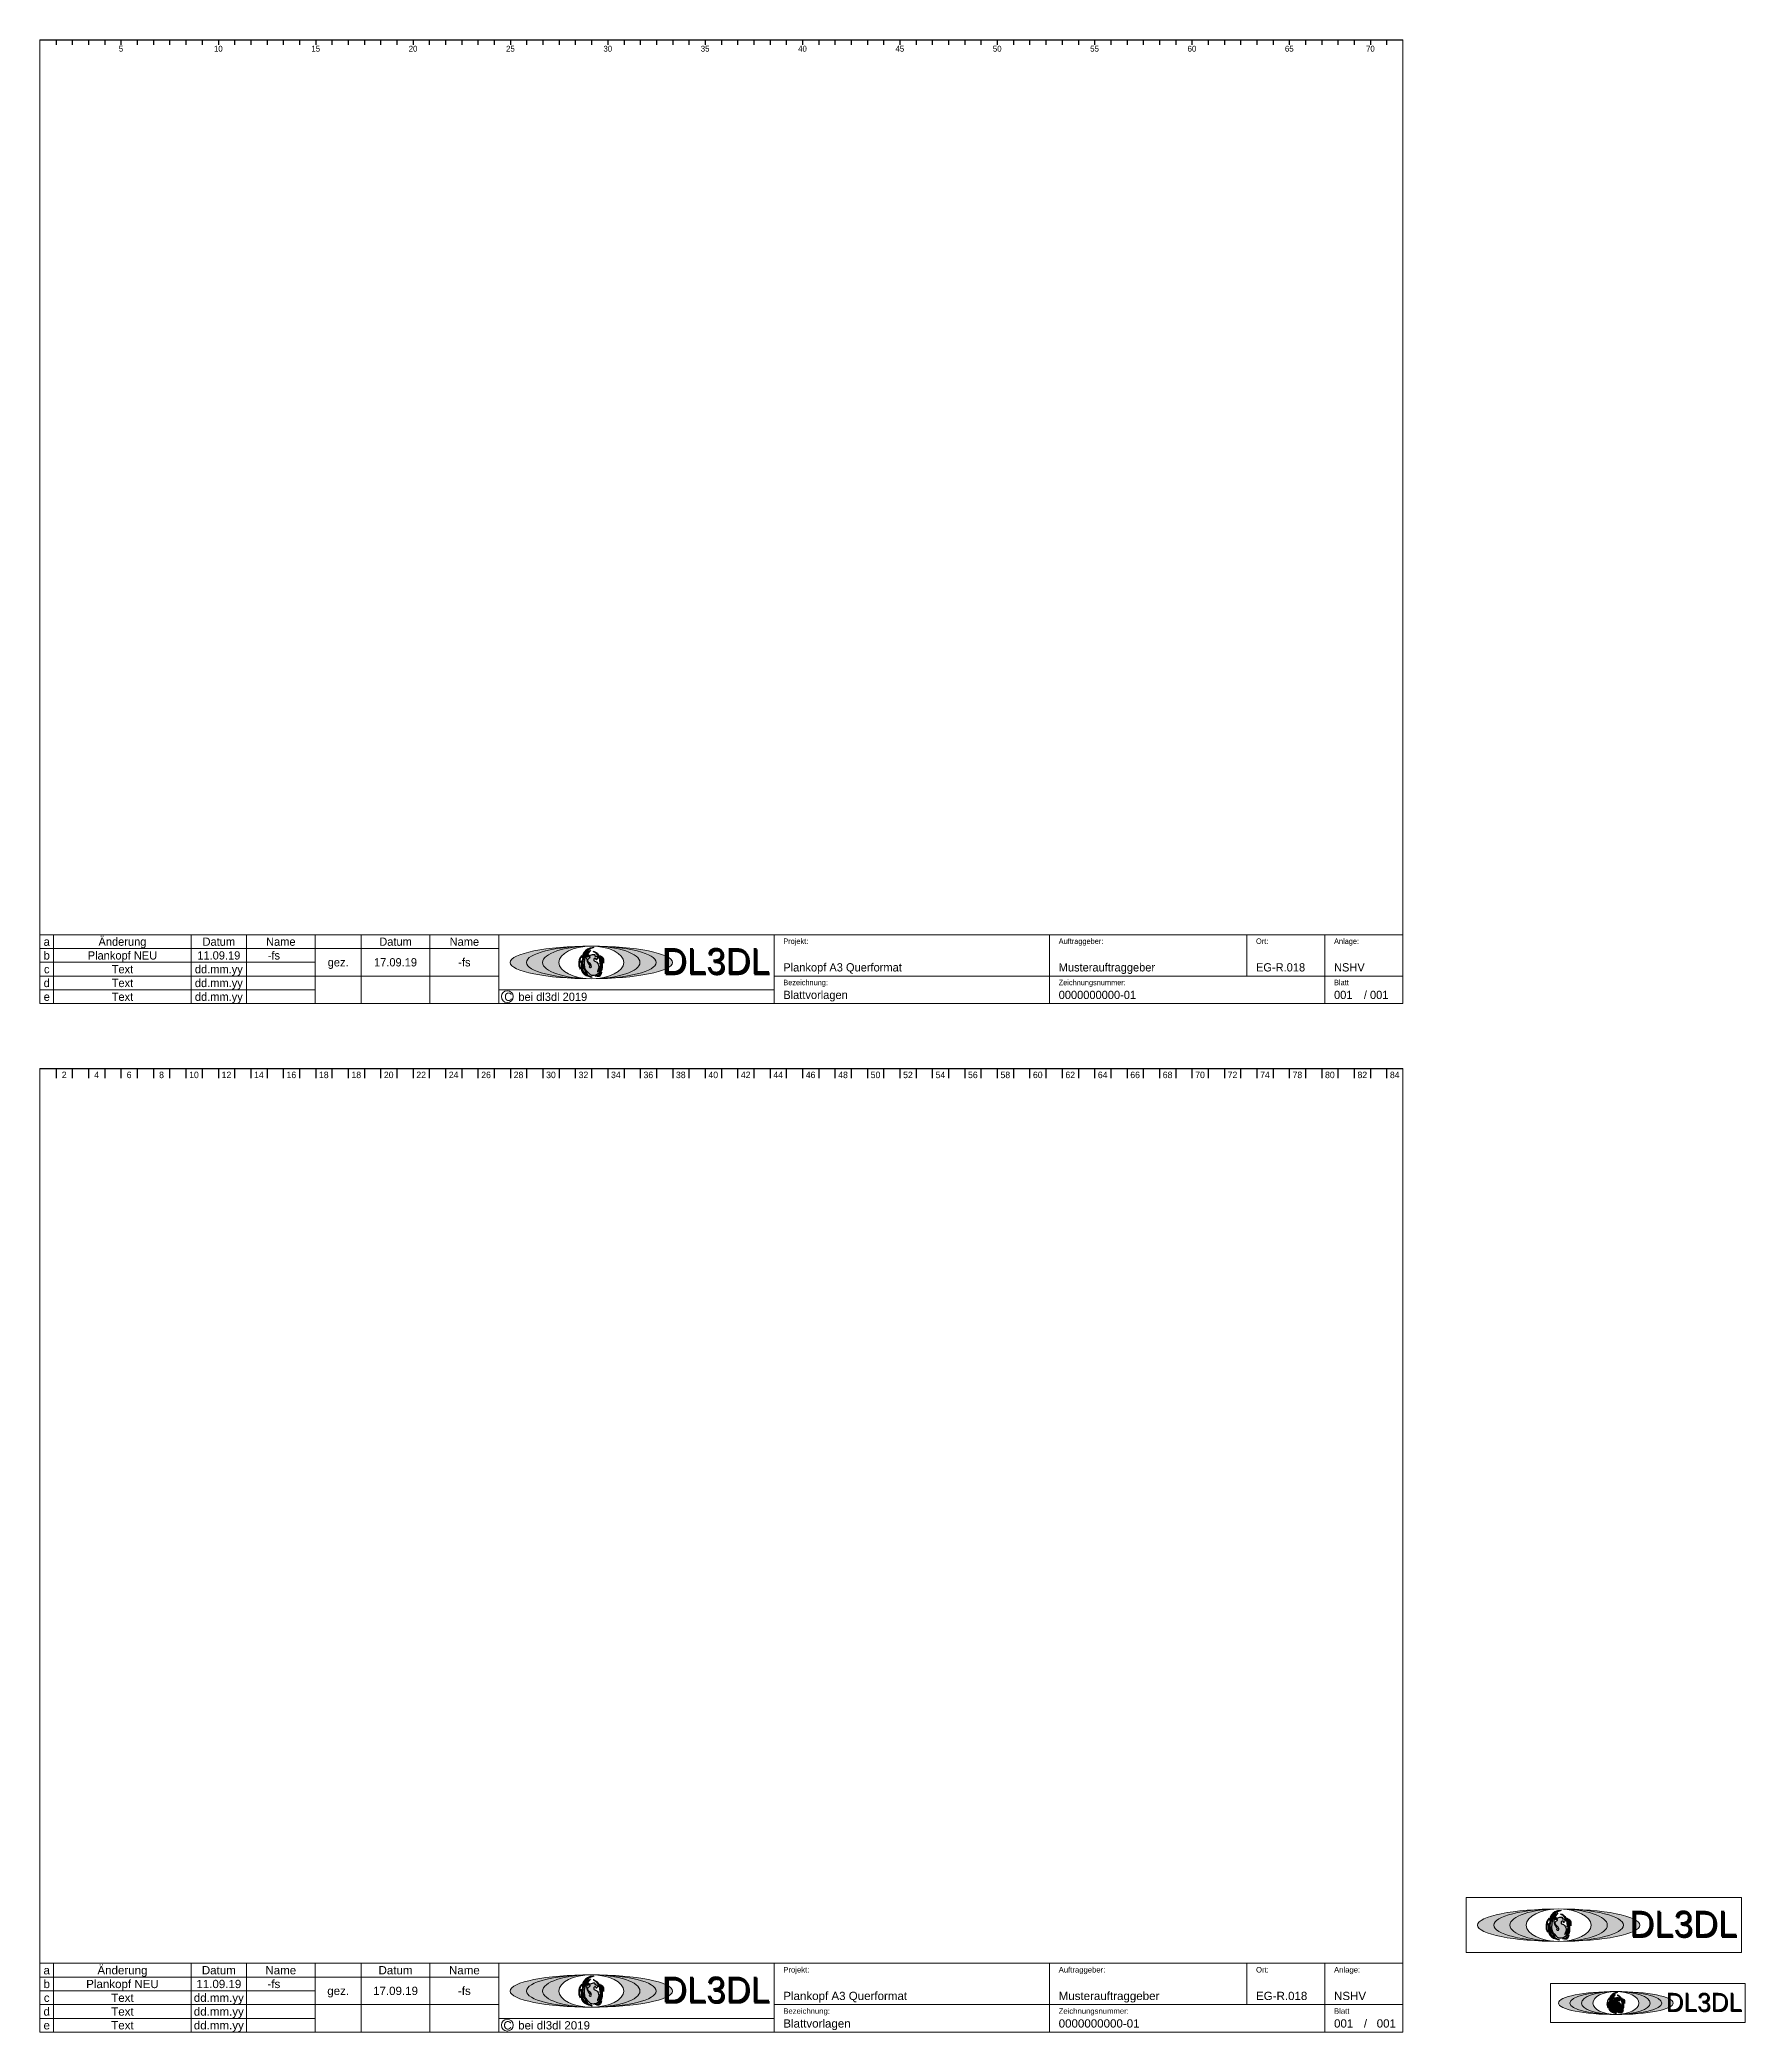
# Model space of a CAD drawing. Extents: x 0 to 842, y -317 to 297.
# Drawn here: x 317 to 842, y -317 to 297 of the extents above; entities that cross this region are included whole.
import ezdxf
from ezdxf.enums import TextEntityAlignment as Align

# ---------------------------------------------------------------- set-up
doc = ezdxf.new("R2010")
doc.units = 0
doc.layers.get('0').update_dxf_attribs({"linetype": 'CONTINUOUS', "lineweight": 5, "true_color": 0xffffff})
for name, color, linetype, lineweight, true_color in [('BLATTRAHMEN', 5, 'CONTINUOUS', 5, 0x0000ff), ('FORMAT', 2, 'CONTINUOUS', 5, 0xffff00), ('LOGO_A', 1, 'CONTINUOUS', 5, 0xff0000), ('LOGO_B', 30, 'CONTINUOUS', 5, 0xff7f00), ('LOGO_BILD', 7, 'CONTINUOUS', 5, 0xffffff), ('LOGO_C', 12, 'CONTINUOUS', 5, 0xaa0000), ('LOGO_TEXT', 5, 'CONTINUOUS', 5, 0x0000ff), ('TEXT_VORGABE', 1, 'CONTINUOUS', 5, 0xff0000)]:
    doc.layers.add(name, color=color, linetype=linetype, lineweight=lineweight, true_color=true_color)
for name, color, linetype, true_color in [('Logo_Text2', 1, 'CONTINUOUS', 0xff0000), ('PFOENIX', 94, 'CONTINUOUS', 0x008000), ('RASTER', 5, 'CONTINUOUS', 0x0000ff), ('TEXT_AUSGEFUELLT', 3, 'CONTINUOUS', 0x00ff00)]:
    doc.layers.add(name, color=color, linetype=linetype, true_color=true_color)
doc.styles.add('textstyle100', font='txt')
doc.styles.add('textstyle101', font='')
doc.styles.add('textstyle102', font='txt')
doc.styles.add('textstyle103', font='')
doc.styles.add('textstyle104', font='txt')
doc.styles.add('textstyle105', font='')
doc.styles.add('textstyle106', font='txt')
doc.styles.add('textstyle107', font='')
doc.styles.add('textstyle108', font='')
doc.styles.add('textstyle109', font='')
doc.styles.add('textstyle110', font='')
doc.styles.add('textstyle111', font='')
doc.styles.add('textstyle112', font='')
doc.styles.add('textstyle113', font='')
doc.styles.add('textstyle114', font='')
doc.styles.add('textstyle115', font='')
doc.styles.add('textstyle116', font='')
doc.styles.add('textstyle117', font='')
doc.styles.add('textstyle118', font='')
doc.styles.add('textstyle119', font='')
doc.styles.add('textstyle120', font='')
doc.styles.add('textstyle121', font='')
doc.styles.add('textstyle122', font='')
doc.styles.add('textstyle123', font='')
doc.styles.add('textstyle124', font='')
doc.styles.add('textstyle125', font='')
doc.styles.add('textstyle126', font='')
doc.styles.add('textstyle127', font='')
doc.styles.add('textstyle128', font='')
doc.styles.add('textstyle129', font='')
doc.styles.add('textstyle130', font='')
doc.styles.add('textstyle131', font='')
doc.styles.add('textstyle132', font='')
doc.styles.add('textstyle133', font='')
doc.styles.add('textstyle134', font='')
doc.styles.add('textstyle135', font='')
doc.styles.add('textstyle136', font='')
doc.styles.add('textstyle137', font='')
doc.styles.add('textstyle138', font='')
doc.styles.add('textstyle139', font='')
doc.styles.add('textstyle140', font='')
doc.styles.add('textstyle141', font='')
doc.styles.add('textstyle142', font='')
doc.styles.add('textstyle143', font='')
doc.styles.add('textstyle144', font='')
doc.styles.add('textstyle145', font='')
doc.styles.add('textstyle146', font='')
doc.styles.add('textstyle147', font='')
doc.styles.add('textstyle148', font='')
doc.styles.add('textstyle149', font='')
doc.styles.add('textstyle150', font='')
doc.styles.add('textstyle151', font='')
doc.styles.add('textstyle152', font='')
doc.styles.add('textstyle153', font='')
doc.styles.add('textstyle154', font='')
doc.styles.add('textstyle155', font='txt')
doc.styles.add('textstyle160', font='txt')
doc.styles.add('textstyle161', font='txt')
doc.styles.add('textstyle162', font='txt')
doc.styles.add('textstyle163', font='txt')
doc.styles.add('textstyle164', font='txt')
doc.styles.add('textstyle165', font='txt')
doc.styles.add('textstyle166', font='txt')
doc.styles.add('textstyle167', font='txt')
doc.styles.add('textstyle168', font='txt')
doc.styles.add('textstyle169', font='txt')
doc.styles.add('textstyle170', font='txt')
doc.styles.add('textstyle171', font='txt')
doc.styles.add('textstyle179', font='txt')
doc.styles.add('textstyle184', font='')
doc.styles.add('textstyle185', font='')
doc.styles.add('textstyle31', font='')
doc.styles.add('textstyle32', font='txt')
doc.styles.add('textstyle33', font='')
doc.styles.add('textstyle34', font='txt')
doc.styles.add('textstyle35', font='')
doc.styles.add('textstyle36', font='txt')
doc.styles.add('textstyle37', font='')
doc.styles.add('textstyle38', font='txt')
doc.styles.add('textstyle39', font='')
doc.styles.add('textstyle40', font='txt')
doc.styles.add('textstyle41', font='')
doc.styles.add('textstyle42', font='txt')
doc.styles.add('textstyle43', font='')
doc.styles.add('textstyle44', font='txt')
doc.styles.add('textstyle45', font='')
doc.styles.add('textstyle46', font='txt')
doc.styles.add('textstyle47', font='')
doc.styles.add('textstyle48', font='txt')
doc.styles.add('textstyle49', font='')
doc.styles.add('textstyle50', font='txt')
doc.styles.add('textstyle51', font='')
doc.styles.add('textstyle52', font='txt')
doc.styles.add('textstyle53', font='')
doc.styles.add('textstyle54', font='txt')
doc.styles.add('textstyle55', font='')
doc.styles.add('textstyle56', font='txt')
doc.styles.add('textstyle57', font='')
doc.styles.add('textstyle58', font='txt')
doc.styles.add('textstyle59', font='')
doc.styles.add('textstyle60', font='txt')
doc.styles.add('textstyle61', font='')
doc.styles.add('textstyle62', font='txt')
doc.styles.add('textstyle63', font='')
doc.styles.add('textstyle64', font='txt')
doc.styles.add('textstyle65', font='')
doc.styles.add('textstyle66', font='txt')
doc.styles.add('textstyle67', font='')
doc.styles.add('textstyle68', font='txt')
doc.styles.add('textstyle69', font='')
doc.styles.add('textstyle70', font='txt')
doc.styles.add('textstyle71', font='')
doc.styles.add('textstyle72', font='txt')
doc.styles.add('textstyle73', font='')
doc.styles.add('textstyle74', font='txt')
doc.styles.add('textstyle75', font='')
doc.styles.add('textstyle76', font='txt')
doc.styles.add('textstyle77', font='')
doc.styles.add('textstyle78', font='txt')
doc.styles.add('textstyle79', font='')
doc.styles.add('textstyle80', font='txt')
doc.styles.add('textstyle81', font='')
doc.styles.add('textstyle82', font='txt')
doc.styles.add('textstyle83', font='')
doc.styles.add('textstyle84', font='txt')
doc.styles.add('textstyle85', font='')
doc.styles.add('textstyle86', font='txt')
doc.styles.add('textstyle87', font='')
doc.styles.add('textstyle88', font='txt')
doc.styles.add('textstyle89', font='')
doc.styles.add('textstyle90', font='txt')
doc.styles.add('textstyle91', font='')
doc.styles.add('textstyle92', font='txt')
doc.styles.add('textstyle93', font='')
doc.styles.add('textstyle94', font='txt')
doc.styles.add('textstyle95', font='')
doc.styles.add('textstyle96', font='txt')
doc.styles.add('textstyle97', font='')
doc.styles.add('textstyle98', font='txt')
doc.styles.add('textstyle99', font='')
doc.styles.get('textstyle101').set_extended_font_data('Liberation Sans')
doc.styles.get('textstyle103').set_extended_font_data('Liberation Sans')
doc.styles.get('textstyle105').set_extended_font_data('Liberation Sans')
doc.styles.get('textstyle107').set_extended_font_data('textstyle153')
doc.styles.get('textstyle108').set_extended_font_data('textstyle154')
doc.styles.get('textstyle109').set_extended_font_data('textstyle144')
doc.styles.get('textstyle110').set_extended_font_data('textstyle143')
doc.styles.get('textstyle111').set_extended_font_data('textstyle141')
doc.styles.get('textstyle112').set_extended_font_data('textstyle145')
doc.styles.get('textstyle113').set_extended_font_data('textstyle146')
doc.styles.get('textstyle114').set_extended_font_data('textstyle150')
doc.styles.get('textstyle115').set_extended_font_data('textstyle148')
doc.styles.get('textstyle116').set_extended_font_data('textstyle147')
doc.styles.get('textstyle117').set_extended_font_data('textstyle152')
doc.styles.get('textstyle118').set_extended_font_data('textstyle151')
doc.styles.get('textstyle119').set_extended_font_data('textstyle149')
doc.styles.get('textstyle120').set_extended_font_data('textstyle77')
doc.styles.get('textstyle121').set_extended_font_data('textstyle75')
doc.styles.get('textstyle122').set_extended_font_data('textstyle74')
doc.styles.get('textstyle123').set_extended_font_data('textstyle79')
doc.styles.get('textstyle124').set_extended_font_data('textstyle78')
doc.styles.get('textstyle125').set_extended_font_data('textstyle76')
doc.styles.get('textstyle126').set_extended_font_data('textstyle80')
doc.styles.get('textstyle127').set_extended_font_data('textstyle81')
doc.styles.get('textstyle128').set_extended_font_data('textstyle142')
doc.styles.get('textstyle129').set_extended_font_data('textstyle140')
doc.styles.get('textstyle130').set_extended_font_data('textstyle82')
doc.styles.get('textstyle131').set_extended_font_data('textstyle64')
doc.styles.get('textstyle132').set_extended_font_data('textstyle65')
doc.styles.get('textstyle133').set_extended_font_data('textstyle69')
doc.styles.get('textstyle134').set_extended_font_data('textstyle67')
doc.styles.get('textstyle135').set_extended_font_data('textstyle66')
doc.styles.get('textstyle136').set_extended_font_data('textstyle71')
doc.styles.get('textstyle137').set_extended_font_data('textstyle70')
doc.styles.get('textstyle138').set_extended_font_data('textstyle68')
doc.styles.get('textstyle139').set_extended_font_data('textstyle72')
doc.styles.get('textstyle140').set_extended_font_data('textstyle73')
doc.styles.get('textstyle141').set_extended_font_data('textstyle56')
doc.styles.get('textstyle142').set_extended_font_data('textstyle57')
doc.styles.get('textstyle143').set_extended_font_data('textstyle61')
doc.styles.get('textstyle144').set_extended_font_data('textstyle59')
doc.styles.get('textstyle145').set_extended_font_data('textstyle58')
doc.styles.get('textstyle146').set_extended_font_data('textstyle63')
doc.styles.get('textstyle147').set_extended_font_data('textstyle62')
doc.styles.get('textstyle148').set_extended_font_data('textstyle60')
doc.styles.get('textstyle149').set_extended_font_data('TGL 31034-1')
doc.styles.get('textstyle150').set_extended_font_data('TGL 31034-1')
doc.styles.get('textstyle151').set_extended_font_data('TGL 31034-1')
doc.styles.get('textstyle152').set_extended_font_data('TGL 31034-1')
doc.styles.get('textstyle153').set_extended_font_data('TGL 31034-1')
doc.styles.get('textstyle154').set_extended_font_data('TGL 31034-1')
doc.styles.get('textstyle184').set_extended_font_data('TGL 31034-1')
doc.styles.get('textstyle185').set_extended_font_data('TGL 31034-1')
doc.styles.get('textstyle31').set_extended_font_data('Liberation Sans')
doc.styles.get('textstyle33').set_extended_font_data('Liberation Sans')
doc.styles.get('textstyle35').set_extended_font_data('Liberation Sans')
doc.styles.get('textstyle37').set_extended_font_data('Liberation Sans')
doc.styles.get('textstyle39').set_extended_font_data('Liberation Sans')
doc.styles.get('textstyle41').set_extended_font_data('Liberation Sans')
doc.styles.get('textstyle43').set_extended_font_data('Liberation Sans')
doc.styles.get('textstyle45').set_extended_font_data('Liberation Sans')
doc.styles.get('textstyle47').set_extended_font_data('Liberation Sans')
doc.styles.get('textstyle49').set_extended_font_data('Liberation Sans')
doc.styles.get('textstyle51').set_extended_font_data('Liberation Sans')
doc.styles.get('textstyle53').set_extended_font_data('Liberation Sans')
doc.styles.get('textstyle55').set_extended_font_data('Liberation Sans')
doc.styles.get('textstyle57').set_extended_font_data('Liberation Sans')
doc.styles.get('textstyle59').set_extended_font_data('Liberation Sans')
doc.styles.get('textstyle61').set_extended_font_data('Liberation Sans')
doc.styles.get('textstyle63').set_extended_font_data('Liberation Sans')
doc.styles.get('textstyle65').set_extended_font_data('Liberation Sans')
doc.styles.get('textstyle67').set_extended_font_data('Liberation Sans')
doc.styles.get('textstyle69').set_extended_font_data('Liberation Sans')
doc.styles.get('textstyle71').set_extended_font_data('Liberation Sans')
doc.styles.get('textstyle73').set_extended_font_data('Liberation Sans')
doc.styles.get('textstyle75').set_extended_font_data('Liberation Sans')
doc.styles.get('textstyle77').set_extended_font_data('Liberation Sans')
doc.styles.get('textstyle79').set_extended_font_data('Liberation Sans')
doc.styles.get('textstyle81').set_extended_font_data('Liberation Sans')
doc.styles.get('textstyle83').set_extended_font_data('Liberation Sans')
doc.styles.get('textstyle85').set_extended_font_data('Liberation Sans')
doc.styles.get('textstyle87').set_extended_font_data('Liberation Sans')
doc.styles.get('textstyle89').set_extended_font_data('Liberation Sans')
doc.styles.get('textstyle91').set_extended_font_data('Liberation Sans')
doc.styles.get('textstyle93').set_extended_font_data('Liberation Sans')
doc.styles.get('textstyle95').set_extended_font_data('Liberation Sans')
doc.styles.get('textstyle97').set_extended_font_data('Liberation Sans')
doc.styles.get('textstyle99').set_extended_font_data('Liberation Sans')

msp = doc.modelspace()

# ---------------------------------------------------------------- texts
at = {"layer": 'LOGO_TEXT'}
for height, style, p in [(8, 'textstyle185', (525.63, 12.75)), (8, 'textstyle154', (823.71, -283.93)), (8, 'textstyle150', (525.63, -304.22)), (5.657, 'textstyle151', (830, -307.95))]:
    msp.add_text('DL3DL', height=height, dxfattribs=dict(at, style=style)).set_placement(p, align=Align.MIDDLE_CENTER)
at = {"layer": 'Logo_Text2'}
for height, style, p in [(8, 'textstyle184', (525.35, 13.14)), (8, 'textstyle153', (823.43, -283.54)), (8, 'textstyle149', (525.35, -303.83)), (5.657, 'textstyle152', (829.8, -307.68))]:
    msp.add_text('DL3DL', height=height, dxfattribs=dict(at, style=style)).set_placement(p, align=Align.MIDDLE_CENTER)
at = {"layer": 'RASTER'}
for s, style, p in [('5', 'textstyle163', (342, 294.27)), ('10', 'textstyle162', (372, 294.27)), ('15', 'textstyle161', (402, 294.27)), ('20', 'textstyle160', (432, 294.27)), ('25', 'textstyle171', (462, 294.27)), ('30', 'textstyle170', (492, 294.27)), ('35', 'textstyle169', (522, 294.27)), ('40', 'textstyle168', (552, 294.27)), ('45', 'textstyle167', (582, 294.27)), ('50', 'textstyle166', (612, 294.27)), ('55', 'textstyle165', (642, 294.27)), ('60', 'textstyle164', (672, 294.27)), ('65', 'textstyle179', (702, 294.27)), ('70', 'textstyle155', (727, 294.27))]:
    msp.add_text(s, height=1.8, dxfattribs=dict(at, style=style)).set_placement(p, align=Align.MIDDLE_CENTER)
at = {"layer": 'RASTER', "linetype": 'BYBLOCK'}
for s, style, p in [('2', 'textstyle142', (324.5, -22.97)), ('4', 'textstyle141', (334.5, -22.97)), ('6', 'textstyle145', (344.5, -22.97)), ('8', 'textstyle144', (354.5, -22.97)), ('10', 'textstyle143', (364.5, -22.97)), ('12', 'textstyle148', (374.5, -22.97)), ('14', 'textstyle147', (384.5, -22.97)), ('16', 'textstyle146', (394.5, -22.97)), ('18', 'textstyle132', (404.5, -22.97)), ('18', 'textstyle131', (414.5, -22.97)), ('20', 'textstyle135', (424.5, -22.97)), ('22', 'textstyle134', (434.5, -22.97)), ('24', 'textstyle133', (444.5, -22.97)), ('26', 'textstyle138', (454.5, -22.97)), ('28', 'textstyle137', (464.5, -22.97)), ('30', 'textstyle136', (474.5, -22.97)), ('32', 'textstyle140', (484.5, -22.97)), ('34', 'textstyle139', (494.5, -22.97)), ('36', 'textstyle122', (504.5, -22.97)), ('38', 'textstyle121', (514.5, -22.97)), ('40', 'textstyle120', (524.5, -22.97)), ('42', 'textstyle125', (534.5, -22.97)), ('44', 'textstyle124', (544.5, -22.97)), ('46', 'textstyle123', (554.5, -22.97)), ('48', 'textstyle127', (564.5, -22.97)), ('50', 'textstyle126', (574.5, -22.97)), ('52', 'textstyle130', (584.5, -22.97)), ('54', 'textstyle129', (594.5, -22.97)), ('56', 'textstyle128', (604.5, -22.97)), ('58', 'textstyle111', (614.5, -22.97)), ('60', 'textstyle110', (624.5, -22.97)), ('62', 'textstyle109', (634.5, -22.97)), ('64', 'textstyle113', (644.5, -22.97)), ('66', 'textstyle112', (654.5, -22.97)), ('68', 'textstyle116', (664.5, -22.97)), ('70', 'textstyle115', (674.5, -22.97)), ('72', 'textstyle114', (684.5, -22.97)), ('74', 'textstyle119', (694.5, -22.97)), ('78', 'textstyle118', (704.5, -22.97)), ('80', 'textstyle117', (714.5, -22.97)), ('82', 'textstyle108', (724.5, -22.97)), ('84', 'textstyle107', (734.5, -22.97))]:
    msp.add_text(s, height=2, dxfattribs=dict(at, style=style)).set_placement(p, align=Align.CENTER)
at = {"layer": 'TEXT_AUSGEFUELLT'}
for s, height, style, p in [('Plankopf NEU', 2.5455, 'textstyle94', (342.45, 14.85)), ('11.09.19', 2.545, 'textstyle38', (372.15, 14.85)), ('-fs', 2.545, 'textstyle46', (389.12, 14.85)), ('17.09.19', 2.545, 'textstyle42', (426.6, 12.73)), ('-fs', 2.545, 'textstyle40', (447.81, 12.73)), ('Text', 2.545, 'textstyle92', (342.45, 10.61)), ('Text', 2.545, 'textstyle90', (342.45, 6.36)), ('dd.mm.yy', 2.545, 'textstyle36', (372.15, 10.61)), ('dd.mm.yy', 2.545, 'textstyle34', (372.15, 6.36)), ('Text', 2.545, 'textstyle88', (342.45, 2.12)), ('dd.mm.yy', 2.545, 'textstyle32', (372.15, 2.12)), ('Plankopf NEU', 2.5455, 'textstyle93', (342.45, -302.12)), ('11.09.19', 2.545, 'textstyle37', (372.15, -302.12)), ('-fs', 2.545, 'textstyle45', (389.12, -302.12)), ('Text', 2.545, 'textstyle91', (342.45, -306.36)), ('dd.mm.yy', 2.545, 'textstyle35', (372.15, -306.36)), ('17.09.19', 2.545, 'textstyle41', (426.6, -304.24)), ('-fs', 2.545, 'textstyle39', (447.81, -304.24)), ('Text', 2.545, 'textstyle89', (342.45, -310.61)), ('dd.mm.yy', 2.545, 'textstyle33', (372.15, -310.61)), ('Text', 2.545, 'textstyle87', (342.45, -314.85)), ('dd.mm.yy', 2.545, 'textstyle31', (372.15, -314.85))]:
    msp.add_text(s, height=height, dxfattribs=dict(at, style=style)).set_placement(p, align=Align.MIDDLE_CENTER)
for s, height, style, p in [('Plankopf A3 Querformat', 2.5455, 'textstyle52', (546.09, 9.9)), ('Musterauftraggeber', 2.5455, 'textstyle50', (630.94, 9.9)), ('EG-R.018', 2.545, 'textstyle62', (691.75, 9.9)), ('NSHV', 2.545, 'textstyle60', (715.79, 9.9)), ('Blattvorlagen', 2.5455, 'textstyle54', (546.09, 1.41)), ('0000000000-01', 2.5455, 'textstyle48', (630.94, 1.41)), ('001', 2.545, 'textstyle58', (715.79, 1.41)), ('/ 001', 2.545, 'textstyle56', (724.98, 1.41)), ('Plankopf A3 Querformat', 2.5455, 'textstyle51', (546.09, -307.07)), ('Musterauftraggeber', 2.5455, 'textstyle49', (630.94, -307.07)), ('EG-R.018', 2.545, 'textstyle61', (691.75, -307.07)), ('NSHV', 2.545, 'textstyle59', (715.79, -307.07)), ('Blattvorlagen', 2.5455, 'textstyle53', (546.09, -315.56)), ('0000000000-01', 2.5455, 'textstyle47', (630.94, -315.56)), ('001', 2.545, 'textstyle57', (715.79, -315.56)), ('/   001', 2.545, 'textstyle55', (724.98, -315.56))]:
    msp.add_text(s, height=height, dxfattribs=dict(at, style=style)).set_placement(p)
at = {"layer": 'TEXT_VORGABE'}
for s, height, style, p in [('a', 2.55, 'textstyle98', (319.12, 19.09)), ('Änderung', 2.545, 'textstyle100', (342.45, 19.09)), ('Datum', 2.545, 'textstyle70', (372.15, 19.09)), ('Name', 2.545, 'textstyle68', (391.24, 19.09)), ('Datum', 2.545, 'textstyle80', (426.6, 19.09)), ('Name', 2.545, 'textstyle66', (447.81, 19.09)), ('b', 2.55, 'textstyle96', (319.12, 14.85)), ('gez.', 2.545, 'textstyle44', (408.92, 12.73)), ('d', 2.55, 'textstyle104', (319.12, 6.36)), ('c', 2.55, 'textstyle106', (319.12, 10.61)), ('e', 2.55, 'textstyle102', (319.12, 2.12)), ('a', 2.55, 'textstyle97', (319.12, -297.88)), ('b', 2.55, 'textstyle95', (319.12, -302.12)), ('Änderung', 2.545, 'textstyle99', (342.45, -297.88)), ('Datum', 2.545, 'textstyle69', (372.15, -297.88)), ('Name', 2.545, 'textstyle67', (391.24, -297.88)), ('Datum', 2.545, 'textstyle79', (426.6, -297.88)), ('Name', 2.545, 'textstyle65', (447.81, -297.88)), ('c', 2.55, 'textstyle105', (319.12, -306.36)), ('gez.', 2.545, 'textstyle43', (408.92, -304.24)), ('d', 2.55, 'textstyle103', (319.12, -310.61)), ('e', 2.55, 'textstyle101', (319.12, -314.85))]:
    msp.add_text(s, height=height, dxfattribs=dict(at, style=style)).set_placement(p, align=Align.MIDDLE_CENTER)
for s, style, p in [('Projekt:', 'textstyle76', (546.09, 18.38)), ('Auftraggeber:', 'textstyle72', (630.94, 18.38)), ('Ort:', 'textstyle86', (691.75, 18.38)), ('Anlage:', 'textstyle84', (715.79, 18.38)), ('Bezeichnung:', 'textstyle78', (546.09, 5.66)), ('Zeichnungsnummer:', 'textstyle74', (630.94, 5.66)), ('Blatt', 'textstyle82', (715.79, 5.66)), ('Projekt:', 'textstyle75', (546.09, -298.59)), ('Auftraggeber:', 'textstyle71', (630.94, -298.59)), ('Ort:', 'textstyle85', (691.75, -298.59)), ('Anlage:', 'textstyle83', (715.79, -298.59)), ('Bezeichnung:', 'textstyle77', (546.09, -311.31)), ('Zeichnungsnummer:', 'textstyle73', (630.94, -311.31)), ('Blatt', 'textstyle81', (715.79, -311.31))]:
    msp.add_text(s, height=1.697, dxfattribs=dict(at, style=style)).set_placement(p)
for style, p in [('textstyle64', (460.11, 2.1)), ('textstyle63', (459.84, -314.87))]:
    msp.add_text('C  bei dl3dl 2019', height=2.5455, dxfattribs=dict(at, style=style)).set_placement(p, align=Align.MIDDLE_LEFT)

# ---------------------------------------------------------------- hatches: boundary and pattern name
at = {"layer": 'LOGO_A'}
h = msp.add_hatch(color=256, dxfattribs=at)
edge = h.paths.add_edge_path()
edge.add_ellipse((486.92, 12.68), major_axis=(10, 0), ratio=0.5, start_angle=0, end_angle=360)
edge = h.paths.add_edge_path()
edge.add_ellipse((486.92, 12.68), major_axis=(15, 0), ratio=0.333333, start_angle=0, end_angle=360)
h = msp.add_hatch(color=256, dxfattribs=at)
edge = h.paths.add_edge_path()
edge.add_ellipse((785, -284), major_axis=(10, 0), ratio=0.5, start_angle=0, end_angle=360)
edge = h.paths.add_edge_path()
edge.add_ellipse((785, -284), major_axis=(15, 0), ratio=0.333333, start_angle=0, end_angle=360)
h = msp.add_hatch(color=256, dxfattribs=at)
edge = h.paths.add_edge_path()
edge.add_ellipse((486.92, -304.29), major_axis=(10, 0), ratio=0.5, start_angle=0, end_angle=360)
edge = h.paths.add_edge_path()
edge.add_ellipse((486.92, -304.29), major_axis=(15, 0), ratio=0.333333, start_angle=0, end_angle=360)
h = msp.add_hatch(color=256, dxfattribs=at)
edge = h.paths.add_edge_path()
edge.add_ellipse((802.63, -308), major_axis=(7.07, 0), ratio=0.5, start_angle=0, end_angle=360)
edge = h.paths.add_edge_path()
edge.add_ellipse((802.63, -308), major_axis=(10.61, 0), ratio=0.333333, start_angle=0, end_angle=360)
at = {"layer": 'LOGO_B'}
h = msp.add_hatch(color=256, dxfattribs=at)
edge = h.paths.add_edge_path()
edge.add_ellipse((486.92, 12.68), major_axis=(15, 0), ratio=0.333333, start_angle=0, end_angle=360)
edge = h.paths.add_edge_path()
edge.add_ellipse((486.92, 12.68), major_axis=(20, 0), ratio=0.25, start_angle=0, end_angle=360)
h = msp.add_hatch(color=256, dxfattribs=at)
edge = h.paths.add_edge_path()
edge.add_ellipse((785, -284), major_axis=(15, 0), ratio=0.333333, start_angle=0, end_angle=360)
edge = h.paths.add_edge_path()
edge.add_ellipse((785, -284), major_axis=(20, 0), ratio=0.25, start_angle=0, end_angle=360)
h = msp.add_hatch(color=256, dxfattribs=at)
edge = h.paths.add_edge_path()
edge.add_ellipse((486.92, -304.29), major_axis=(15, 0), ratio=0.333333, start_angle=0, end_angle=360)
edge = h.paths.add_edge_path()
edge.add_ellipse((486.92, -304.29), major_axis=(20, 0), ratio=0.25, start_angle=0, end_angle=360)
h = msp.add_hatch(color=256, dxfattribs=at)
edge = h.paths.add_edge_path()
edge.add_ellipse((802.63, -308), major_axis=(10.61, 0), ratio=0.333333, start_angle=0, end_angle=360)
edge = h.paths.add_edge_path()
edge.add_ellipse((802.63, -308), major_axis=(14.14, 0), ratio=0.25, start_angle=0, end_angle=360)
at = {"layer": 'LOGO_C'}
h = msp.add_hatch(color=256, dxfattribs=at)
edge = h.paths.add_edge_path()
edge.add_ellipse((486.92, 12.68), major_axis=(20, 0), ratio=0.25, start_angle=0, end_angle=360)
edge = h.paths.add_edge_path()
edge.add_ellipse((486.92, 12.68), major_axis=(25, 0), ratio=0.2, start_angle=0, end_angle=360)
h = msp.add_hatch(color=256, dxfattribs=at)
edge = h.paths.add_edge_path()
edge.add_ellipse((785, -284), major_axis=(20, 0), ratio=0.25, start_angle=0, end_angle=360)
edge = h.paths.add_edge_path()
edge.add_ellipse((785, -284), major_axis=(25, 0), ratio=0.2, start_angle=0, end_angle=360)
h = msp.add_hatch(color=256, dxfattribs=at)
edge = h.paths.add_edge_path()
edge.add_ellipse((486.92, -304.29), major_axis=(20, 0), ratio=0.25, start_angle=0, end_angle=360)
edge = h.paths.add_edge_path()
edge.add_ellipse((486.92, -304.29), major_axis=(25, 0), ratio=0.2, start_angle=0, end_angle=360)
h = msp.add_hatch(color=256, dxfattribs=at)
edge = h.paths.add_edge_path()
edge.add_ellipse((802.63, -308), major_axis=(14.14, 0), ratio=0.25, start_angle=0, end_angle=360)
edge = h.paths.add_edge_path()
edge.add_ellipse((802.63, -308), major_axis=(17.68, 0), ratio=0.2, start_angle=0, end_angle=360)
at = {"layer": 'PFOENIX'}
h = msp.add_hatch(color=256, dxfattribs=at)
edge = h.paths.add_edge_path()
edge.add_spline(control_points=[(484.02, 14.8), (482.42, 13.28), (483.19, 10.74), (483.54, 10.57)], knot_values=[0, 0, 0, 0, 1, 1, 1, 1], degree=3, periodic=0)
edge.add_spline(control_points=[(483.54, 10.57), (483.43, 10.66), (482.66, 13.2), (484.02, 14.8)], knot_values=[0, 0, 0, 0, 1, 1, 1, 1], degree=3, periodic=0)
h = msp.add_hatch(color=256, dxfattribs=at)
edge = h.paths.add_edge_path()
edge.add_spline(control_points=[(486.18, 12.05), (486.58, 11.8), (486.3, 11.33), (486.3, 11.33), (486.3, 11.33), (486.4, 11.09), (487.03, 11.08), (486.93, 11.66), (486.81, 12.05), (486.29, 12.57), (485.88, 12.91), (485.73, 13.38), (486.03, 13.86), (486.53, 14.19), (486.62, 14.32), (486.55, 14.49), (486.27, 14.48), (486.01, 14.41), (485.8, 14.53), (485.85, 14.88), (486.18, 15.04), (486.19, 15.06), (486.19, 15.04), (486.1, 14.9), (485.95, 14.78), (486.07, 14.68), (486.45, 14.78), (486.91, 15.03), (487.71, 15.2), (488, 15.16), (488.04, 15.08), (488.08, 14.82), (487.99, 14.61), (488.38, 14.66), (488.66, 14.53), (488.88, 14.3), (488.83, 13.92), (488.57, 13.58), (488.46, 13.5), (488.46, 13.5), (488.43, 13.7), (488.37, 13.9), (488.13, 13.95), (487.8, 13.9), (487.66, 13.58), (487.67, 13.19), (487.96, 13.07), (488.55, 12.86), (488.83, 12.5)], knot_values=[0, 0, 0, 0, 1, 2, 3, 4, 5, 6, 7, 8, 9, 10, 11, 12, 13, 14, 15, 16, 17, 18, 19, 20, 21, 22, 23, 24, 25, 26, 27, 28, 29, 30, 31, 32, 33, 34, 35, 36, 37, 38, 39, 40, 41, 42, 43, 44, 45, 46, 46, 46, 46], degree=3, periodic=0)
edge.add_spline(control_points=[(488.83, 12.5), (489.1, 12.04), (489.29, 11.39), (489.18, 10.76), (488.95, 10.19), (488.75, 9.84), (488.75, 9.84), (489.43, 10.25), (489.62, 10.95), (489.61, 11.49), (489.54, 11.64), (489.75, 11.28), (489.77, 10.65), (489.64, 10.24), (489.08, 9.22), (488.5, 8.84), (487.85, 8.66), (487.07, 8.65), (486.57, 8.9), (486.57, 8.9), (486.57, 8.9)], knot_values=[0, 0, 0, 0, 1, 2, 3, 4, 5, 6, 7, 8, 9, 10, 11, 12, 13, 14, 15, 16, 17, 18, 18, 18, 18], degree=3, periodic=0)
edge.add_spline(control_points=[(486.57, 8.9), (486.57, 8.9), (486.51, 8.86), (482.66, 13.28), (486.65, 16.47)], knot_values=[0, 0, 0, 0, 1, 2, 2, 2, 2], degree=3, periodic=0)
edge.add_spline(control_points=[(486.65, 16.47), (484.9, 14.2), (486.18, 12.05), (486.18, 12.05), (486.18, 12.05), (486.18, 12.05), (486.18, 12.05)], knot_values=[0, 0, 0, 0, 1, 2, 3, 4, 4, 4, 4], degree=3, periodic=0)
h = msp.add_hatch(color=256, dxfattribs=at)
edge = h.paths.add_edge_path()
edge.add_spline(control_points=[(486.06, 16.54), (484.08, 12.69), (485.92, 8.68), (485.92, 8.67), (485.92, 8.67), (483.06, 12.75), (486.06, 16.54), (486.06, 16.54), (486.06, 16.54)], knot_values=[0, 0, 0, 0, 1, 2, 3, 4, 5, 6, 6, 6, 6], degree=3, periodic=0)
h = msp.add_hatch(color=256, dxfattribs=at)
edge = h.paths.add_edge_path()
edge.add_spline(control_points=[(483.83, 13.2), (483.93, 9.44), (487.2, 8.14), (487.2, 8.14), (487.2, 8.14), (483.52, 9.05), (483.86, 13.16), (483.86, 13.16), (483.83, 13.2)], knot_values=[0, 0, 0, 0, 1, 2, 3, 4, 5, 6, 6, 6, 6], degree=3, periodic=0)
h = msp.add_hatch(color=256, dxfattribs=at)
edge = h.paths.add_edge_path()
edge.add_spline(control_points=[(487.68, 17.26), (485.03, 16.62), (484.05, 14.08), (484.05, 14.08)], knot_values=[0, 0, 0, 0, 1, 1, 1, 1], degree=3, periodic=0)
edge.add_spline(control_points=[(484.05, 14.08), (484.08, 14.27), (484.44, 17.24), (487.68, 17.26)], knot_values=[0, 0, 0, 0, 1, 1, 1, 1], degree=3, periodic=0)
h = msp.add_hatch(color=256, dxfattribs=at)
edge = h.paths.add_edge_path()
edge.add_spline(control_points=[(489.43, 13.48), (489.49, 13.15), (489.52, 12.9), (489.55, 12.5), (489.56, 12.19), (489.55, 12.19), (489.55, 12.19), (489.7, 12.61), (489.7, 13.11), (489.59, 14), (489.31, 14.82), (489.07, 15.22), (488.39, 15.77), (487.49, 16.17), (487.49, 16.17), (487.49, 16.17)], knot_values=[0, 0, 0, 0, 1, 2, 3, 4, 5, 6, 7, 8, 9, 10, 11, 12, 13, 13, 13, 13], degree=3, periodic=0)
edge.add_spline(control_points=[(487.49, 16.17), (488.03, 15.89), (488.34, 15.58), (488.66, 15.17), (488.99, 14.74), (489.29, 14.06), (489.43, 13.48)], knot_values=[0, 0, 0, 0, 1, 2, 3, 4, 4, 4, 4], degree=3, periodic=0)
h = msp.add_hatch(color=256, dxfattribs=at)
edge = h.paths.add_edge_path()
edge.add_spline(control_points=[(490.29, 11.33), (490.26, 10.83), (490.11, 10.15), (489.89, 9.77), (489.42, 9.33), (489.15, 9.07), (489.15, 9.07), (489.34, 9.41), (489.6, 9.83), (489.76, 10.25), (489.77, 10.65), (489.59, 11.55)], knot_values=[0, 0, 0, 0, 1, 2, 3, 4, 5, 6, 7, 8, 9, 9, 9, 9], degree=3, periodic=0)
edge.add_spline(control_points=[(489.59, 11.55), (489.84, 11.68), (489.89, 11.96), (489.92, 12.8), (489.87, 13.56), (489.86, 13.97), (489.59, 14.78), (489.44, 14.89), (489.89, 14.3), (490.04, 13.91), (490.19, 13.35), (490.27, 12.79), (490.31, 12.04), (490.29, 11.33)], knot_values=[0, 0, 0, 0, 1, 2, 3, 4, 5, 6, 7, 8, 9, 10, 11, 11, 11, 11], degree=3, periodic=0)
h = msp.add_hatch(color=256, dxfattribs=at)
edge = h.paths.add_edge_path()
edge.add_spline(control_points=[(490.64, 12.48), (490.63, 13.01), (490.56, 13.36), (490.48, 13.76), (490.32, 14.08), (489.97, 14.59), (489.97, 14.59), (489.97, 14.59)], knot_values=[0, 0, 0, 0, 1, 2, 3, 4, 5, 5, 5, 5], degree=3, periodic=0)
edge.add_spline(control_points=[(489.97, 14.59), (490.8, 14.17), (490.64, 12.48), (490.64, 12.48), (490.64, 12.48)], knot_values=[0, 0, 0, 0, 1, 2, 2, 2, 2], degree=3, periodic=0)
h = msp.add_hatch(color=256, dxfattribs=at)
edge = h.paths.add_edge_path()
edge.add_spline(control_points=[(488.25, 8.49), (488.61, 8.34), (489.2, 8.33), (489.52, 8.42), (489.81, 8.75), (490, 9.2), (490.02, 9.54), (490.06, 9.69), (490.06, 9.69), (490.06, 9.69), (489.94, 9.39), (489.84, 9.29), (489.6, 8.99), (489.35, 8.82), (489.1, 8.72), (488.73, 8.6), (488.37, 8.58), (488.25, 8.57), (488.12, 8.58), (488.12, 8.57), (488.12, 8.57), (488.19, 8.52), (488.25, 8.49), (488.25, 8.49), (488.25, 8.49)], knot_values=[0, 0, 0, 0, 1, 2, 3, 4, 5, 6, 7, 8, 9, 10, 11, 12, 13, 14, 15, 16, 17, 18, 19, 20, 21, 22, 22, 22, 22], degree=3, periodic=0)
h = msp.add_hatch(color=256, dxfattribs=at)
edge = h.paths.add_edge_path()
edge.add_spline(control_points=[(782.1, -281.88), (780.5, -283.4), (781.27, -285.95), (781.62, -286.12)], knot_values=[0, 0, 0, 0, 1, 1, 1, 1], degree=3, periodic=0)
edge.add_spline(control_points=[(781.62, -286.12), (781.51, -286.03), (780.74, -283.48), (782.1, -281.88)], knot_values=[0, 0, 0, 0, 1, 1, 1, 1], degree=3, periodic=0)
h = msp.add_hatch(color=256, dxfattribs=at)
edge = h.paths.add_edge_path()
edge.add_spline(control_points=[(784.26, -284.63), (784.66, -284.88), (784.38, -285.35), (784.38, -285.35), (784.38, -285.35), (784.48, -285.59), (785.11, -285.6), (785.01, -285.02), (784.89, -284.63), (784.37, -284.12), (783.96, -283.77), (783.81, -283.3), (784.11, -282.82), (784.62, -282.5), (784.7, -282.37), (784.63, -282.2), (784.35, -282.2), (784.09, -282.27), (783.88, -282.16), (783.93, -281.8), (784.26, -281.64), (784.27, -281.62), (784.27, -281.64), (784.18, -281.79), (784.03, -281.9), (784.16, -282), (784.53, -281.9), (784.99, -281.66), (785.79, -281.49), (786.08, -281.52), (786.12, -281.6), (786.16, -281.86), (786.07, -282.07), (786.46, -282.03), (786.74, -282.15), (786.96, -282.38), (786.91, -282.76), (786.65, -283.1), (786.54, -283.18), (786.54, -283.18), (786.51, -282.99), (786.45, -282.78), (786.21, -282.73), (785.88, -282.79), (785.74, -283.1), (785.75, -283.5), (786.04, -283.62), (786.63, -283.82), (786.91, -284.18)], knot_values=[0, 0, 0, 0, 1, 2, 3, 4, 5, 6, 7, 8, 9, 10, 11, 12, 13, 14, 15, 16, 17, 18, 19, 20, 21, 22, 23, 24, 25, 26, 27, 28, 29, 30, 31, 32, 33, 34, 35, 36, 37, 38, 39, 40, 41, 42, 43, 44, 45, 46, 46, 46, 46], degree=3, periodic=0)
edge.add_spline(control_points=[(786.91, -284.18), (787.18, -284.64), (787.37, -285.3), (787.26, -285.92), (787.04, -286.5), (786.83, -286.84), (786.83, -286.84), (787.51, -286.43), (787.7, -285.73), (787.69, -285.19), (787.62, -285.04), (787.83, -285.4), (787.85, -286.04), (787.72, -286.44), (787.16, -287.47), (786.58, -287.84), (785.93, -288.02), (785.15, -288.03), (784.65, -287.79), (784.65, -287.79), (784.65, -287.79)], knot_values=[0, 0, 0, 0, 1, 2, 3, 4, 5, 6, 7, 8, 9, 10, 11, 12, 13, 14, 15, 16, 17, 18, 18, 18, 18], degree=3, periodic=0)
edge.add_spline(control_points=[(784.65, -287.79), (784.65, -287.79), (784.59, -287.83), (780.74, -283.4), (784.73, -280.21)], knot_values=[0, 0, 0, 0, 1, 2, 2, 2, 2], degree=3, periodic=0)
edge.add_spline(control_points=[(784.73, -280.21), (782.98, -282.49), (784.26, -284.63), (784.26, -284.63), (784.26, -284.63), (784.26, -284.63), (784.26, -284.63)], knot_values=[0, 0, 0, 0, 1, 2, 3, 4, 4, 4, 4], degree=3, periodic=0)
h = msp.add_hatch(color=256, dxfattribs=at)
edge = h.paths.add_edge_path()
edge.add_spline(control_points=[(784.14, -280.14), (782.16, -283.99), (784.01, -288), (784, -288.01), (784, -288.01), (781.14, -283.93), (784.14, -280.14), (784.14, -280.14), (784.14, -280.14)], knot_values=[0, 0, 0, 0, 1, 2, 3, 4, 5, 6, 6, 6, 6], degree=3, periodic=0)
h = msp.add_hatch(color=256, dxfattribs=at)
edge = h.paths.add_edge_path()
edge.add_spline(control_points=[(785.76, -279.43), (783.11, -280.06), (782.13, -282.6), (782.13, -282.6)], knot_values=[0, 0, 0, 0, 1, 1, 1, 1], degree=3, periodic=0)
edge.add_spline(control_points=[(782.13, -282.6), (782.16, -282.42), (782.52, -279.44), (785.76, -279.43)], knot_values=[0, 0, 0, 0, 1, 1, 1, 1], degree=3, periodic=0)
h = msp.add_hatch(color=256, dxfattribs=at)
edge = h.paths.add_edge_path()
edge.add_spline(control_points=[(787.51, -283.21), (787.57, -283.53), (787.6, -283.78), (787.63, -284.18), (787.64, -284.49), (787.63, -284.49), (787.63, -284.49), (787.78, -284.07), (787.78, -283.57), (787.67, -282.68), (787.39, -281.87), (787.15, -281.46), (786.47, -280.91), (785.57, -280.51), (785.57, -280.51), (785.57, -280.51)], knot_values=[0, 0, 0, 0, 1, 2, 3, 4, 5, 6, 7, 8, 9, 10, 11, 12, 13, 13, 13, 13], degree=3, periodic=0)
edge.add_spline(control_points=[(785.57, -280.51), (786.11, -280.79), (786.42, -281.1), (786.74, -281.51), (787.07, -281.94), (787.37, -282.62), (787.51, -283.21)], knot_values=[0, 0, 0, 0, 1, 2, 3, 4, 4, 4, 4], degree=3, periodic=0)
h = msp.add_hatch(color=256, dxfattribs=at)
edge = h.paths.add_edge_path()
edge.add_spline(control_points=[(788.37, -285.35), (788.34, -285.85), (788.19, -286.53), (787.98, -286.91), (787.5, -287.35), (787.23, -287.62), (787.23, -287.62), (787.42, -287.28), (787.68, -286.85), (787.84, -286.43), (787.85, -286.04), (787.67, -285.13)], knot_values=[0, 0, 0, 0, 1, 2, 3, 4, 5, 6, 7, 8, 9, 9, 9, 9], degree=3, periodic=0)
edge.add_spline(control_points=[(787.67, -285.13), (787.92, -285), (787.98, -284.72), (788, -283.88), (787.96, -283.12), (787.94, -282.72), (787.67, -281.9), (787.52, -281.8), (787.98, -282.38), (788.12, -282.77), (788.28, -283.34), (788.35, -283.89), (788.39, -284.64), (788.37, -285.35)], knot_values=[0, 0, 0, 0, 1, 2, 3, 4, 5, 6, 7, 8, 9, 10, 11, 11, 11, 11], degree=3, periodic=0)
h = msp.add_hatch(color=256, dxfattribs=at)
edge = h.paths.add_edge_path()
edge.add_spline(control_points=[(788.72, -284.2), (788.72, -283.67), (788.64, -283.32), (788.56, -282.92), (788.4, -282.6), (788.05, -282.1), (788.05, -282.1), (788.05, -282.1)], knot_values=[0, 0, 0, 0, 1, 2, 3, 4, 5, 5, 5, 5], degree=3, periodic=0)
edge.add_spline(control_points=[(788.05, -282.1), (788.88, -282.51), (788.72, -284.2), (788.72, -284.2), (788.72, -284.2)], knot_values=[0, 0, 0, 0, 1, 2, 2, 2, 2], degree=3, periodic=0)
h = msp.add_hatch(color=256, dxfattribs=at)
edge = h.paths.add_edge_path()
edge.add_spline(control_points=[(781.91, -283.48), (782.01, -287.25), (785.28, -288.54), (785.28, -288.54), (785.28, -288.54), (781.6, -287.64), (781.94, -283.52), (781.94, -283.52), (781.91, -283.48)], knot_values=[0, 0, 0, 0, 1, 2, 3, 4, 5, 6, 6, 6, 6], degree=3, periodic=0)
h = msp.add_hatch(color=256, dxfattribs=at)
edge = h.paths.add_edge_path()
edge.add_spline(control_points=[(786.33, -288.19), (786.69, -288.34), (787.28, -288.35), (787.6, -288.26), (787.89, -287.93), (788.08, -287.48), (788.1, -287.14), (788.14, -286.99), (788.14, -286.99), (788.14, -286.99), (788.02, -287.29), (787.92, -287.39), (787.69, -287.69), (787.43, -287.86), (787.19, -287.97), (786.81, -288.08), (786.45, -288.11), (786.33, -288.11), (786.2, -288.1), (786.2, -288.11), (786.2, -288.11), (786.27, -288.17), (786.33, -288.19), (786.33, -288.19), (786.33, -288.19)], knot_values=[0, 0, 0, 0, 1, 2, 3, 4, 5, 6, 7, 8, 9, 10, 11, 12, 13, 14, 15, 16, 17, 18, 19, 20, 21, 22, 22, 22, 22], degree=3, periodic=0)
h = msp.add_hatch(color=256, dxfattribs=at)
edge = h.paths.add_edge_path()
edge.add_spline(control_points=[(486.18, -304.92), (486.58, -305.17), (486.3, -305.64), (486.3, -305.64), (486.3, -305.64), (486.4, -305.88), (487.03, -305.89), (486.93, -305.31), (486.81, -304.92), (486.29, -304.4), (485.88, -304.06), (485.73, -303.59), (486.03, -303.11), (486.53, -302.78), (486.62, -302.65), (486.55, -302.48), (486.27, -302.49), (486.01, -302.56), (485.8, -302.44), (485.85, -302.09), (486.18, -301.93), (486.19, -301.91), (486.19, -301.93), (486.1, -302.07), (485.95, -302.19), (486.07, -302.29), (486.45, -302.19), (486.91, -301.94), (487.71, -301.77), (488, -301.81), (488.04, -301.89), (488.08, -302.15), (487.99, -302.35), (488.38, -302.31), (488.66, -302.44), (488.88, -302.67), (488.83, -303.05), (488.57, -303.39), (488.46, -303.47), (488.46, -303.47), (488.43, -303.27), (488.37, -303.06), (488.13, -303.02), (487.8, -303.07), (487.66, -303.39), (487.67, -303.78), (487.96, -303.9), (488.55, -304.11), (488.83, -304.47)], knot_values=[0, 0, 0, 0, 1, 2, 3, 4, 5, 6, 7, 8, 9, 10, 11, 12, 13, 14, 15, 16, 17, 18, 19, 20, 21, 22, 23, 24, 25, 26, 27, 28, 29, 30, 31, 32, 33, 34, 35, 36, 37, 38, 39, 40, 41, 42, 43, 44, 45, 46, 46, 46, 46], degree=3, periodic=0)
edge.add_spline(control_points=[(488.83, -304.47), (489.1, -304.93), (489.29, -305.58), (489.18, -306.21), (488.95, -306.78), (488.75, -307.13), (488.75, -307.13), (489.43, -306.72), (489.62, -306.02), (489.61, -305.48), (489.54, -305.33), (489.75, -305.69), (489.77, -306.32), (489.64, -306.73), (489.08, -307.75), (488.5, -308.13), (487.85, -308.31), (487.07, -308.32), (486.57, -308.07), (486.57, -308.07), (486.57, -308.07)], knot_values=[0, 0, 0, 0, 1, 2, 3, 4, 5, 6, 7, 8, 9, 10, 11, 12, 13, 14, 15, 16, 17, 18, 18, 18, 18], degree=3, periodic=0)
edge.add_spline(control_points=[(486.57, -308.07), (486.57, -308.07), (486.51, -308.11), (482.66, -303.69), (486.65, -300.49)], knot_values=[0, 0, 0, 0, 1, 2, 2, 2, 2], degree=3, periodic=0)
edge.add_spline(control_points=[(486.65, -300.49), (484.9, -302.77), (486.18, -304.92), (486.18, -304.92), (486.18, -304.92), (486.18, -304.92), (486.18, -304.92)], knot_values=[0, 0, 0, 0, 1, 2, 3, 4, 4, 4, 4], degree=3, periodic=0)
h = msp.add_hatch(color=256, dxfattribs=at)
edge = h.paths.add_edge_path()
edge.add_spline(control_points=[(486.06, -300.43), (484.08, -304.28), (485.92, -308.28), (485.92, -308.3), (485.92, -308.3), (483.06, -304.22), (486.06, -300.43), (486.06, -300.43), (486.06, -300.43)], knot_values=[0, 0, 0, 0, 1, 2, 3, 4, 5, 6, 6, 6, 6], degree=3, periodic=0)
h = msp.add_hatch(color=256, dxfattribs=at)
edge = h.paths.add_edge_path()
edge.add_spline(control_points=[(487.68, -299.71), (485.03, -300.35), (484.05, -302.89), (484.05, -302.89)], knot_values=[0, 0, 0, 0, 1, 1, 1, 1], degree=3, periodic=0)
edge.add_spline(control_points=[(484.05, -302.89), (484.08, -302.7), (484.44, -299.72), (487.68, -299.71)], knot_values=[0, 0, 0, 0, 1, 1, 1, 1], degree=3, periodic=0)
h = msp.add_hatch(color=256, dxfattribs=at)
edge = h.paths.add_edge_path()
edge.add_spline(control_points=[(489.43, -303.49), (489.49, -303.82), (489.52, -304.07), (489.55, -304.47), (489.56, -304.78), (489.55, -304.78), (489.55, -304.78), (489.7, -304.36), (489.7, -303.86), (489.59, -302.97), (489.31, -302.15), (489.07, -301.75), (488.39, -301.2), (487.49, -300.8), (487.49, -300.8), (487.49, -300.8)], knot_values=[0, 0, 0, 0, 1, 2, 3, 4, 5, 6, 7, 8, 9, 10, 11, 12, 13, 13, 13, 13], degree=3, periodic=0)
edge.add_spline(control_points=[(487.49, -300.8), (488.03, -301.08), (488.34, -301.39), (488.66, -301.8), (488.99, -302.23), (489.29, -302.91), (489.43, -303.49)], knot_values=[0, 0, 0, 0, 1, 2, 3, 4, 4, 4, 4], degree=3, periodic=0)
h = msp.add_hatch(color=256, dxfattribs=at)
edge = h.paths.add_edge_path()
edge.add_spline(control_points=[(484.02, -302.17), (482.42, -303.69), (483.19, -306.23), (483.54, -306.4)], knot_values=[0, 0, 0, 0, 1, 1, 1, 1], degree=3, periodic=0)
edge.add_spline(control_points=[(483.54, -306.4), (483.43, -306.31), (482.66, -303.77), (484.02, -302.17)], knot_values=[0, 0, 0, 0, 1, 1, 1, 1], degree=3, periodic=0)
h = msp.add_hatch(color=256, dxfattribs=at)
edge = h.paths.add_edge_path()
edge.add_spline(control_points=[(483.83, -303.77), (483.93, -307.53), (487.2, -308.83), (487.2, -308.83), (487.2, -308.83), (483.52, -307.92), (483.86, -303.81), (483.86, -303.81), (483.83, -303.77)], knot_values=[0, 0, 0, 0, 1, 2, 3, 4, 5, 6, 6, 6, 6], degree=3, periodic=0)
h = msp.add_hatch(color=256, dxfattribs=at)
edge = h.paths.add_edge_path()
edge.add_spline(control_points=[(490.29, -305.64), (490.26, -306.14), (490.11, -306.82), (489.89, -307.2), (489.42, -307.64), (489.15, -307.9), (489.15, -307.9), (489.34, -307.56), (489.6, -307.14), (489.76, -306.72), (489.77, -306.32), (489.59, -305.42)], knot_values=[0, 0, 0, 0, 1, 2, 3, 4, 5, 6, 7, 8, 9, 9, 9, 9], degree=3, periodic=0)
edge.add_spline(control_points=[(489.59, -305.42), (489.84, -305.28), (489.89, -305.01), (489.92, -304.17), (489.87, -303.41), (489.86, -303), (489.59, -302.19), (489.44, -302.08), (489.89, -302.66), (490.04, -303.06), (490.19, -303.62), (490.27, -304.18), (490.31, -304.93), (490.29, -305.64)], knot_values=[0, 0, 0, 0, 1, 2, 3, 4, 5, 6, 7, 8, 9, 10, 11, 11, 11, 11], degree=3, periodic=0)
h = msp.add_hatch(color=256, dxfattribs=at)
edge = h.paths.add_edge_path()
edge.add_spline(control_points=[(490.64, -304.49), (490.63, -303.96), (490.56, -303.61), (490.48, -303.21), (490.32, -302.89), (489.97, -302.38), (489.97, -302.38), (489.97, -302.38)], knot_values=[0, 0, 0, 0, 1, 2, 3, 4, 5, 5, 5, 5], degree=3, periodic=0)
edge.add_spline(control_points=[(489.97, -302.38), (490.8, -302.8), (490.64, -304.49), (490.64, -304.49), (490.64, -304.49)], knot_values=[0, 0, 0, 0, 1, 2, 2, 2, 2], degree=3, periodic=0)
h = msp.add_hatch(color=256, dxfattribs=at)
edge = h.paths.add_edge_path()
edge.add_spline(control_points=[(800.57, -306.51), (799.44, -307.58), (799.99, -309.38), (800.23, -309.5)], knot_values=[0, 0, 0, 0, 1, 1, 1, 1], degree=3, periodic=0)
edge.add_spline(control_points=[(800.23, -309.5), (800.16, -309.43), (799.61, -307.63), (800.57, -306.51)], knot_values=[0, 0, 0, 0, 1, 1, 1, 1], degree=3, periodic=0)
h = msp.add_hatch(color=256, dxfattribs=at)
edge = h.paths.add_edge_path()
edge.add_spline(control_points=[(802.1, -308.45), (802.39, -308.63), (802.19, -308.96), (802.19, -308.96), (802.19, -308.96), (802.26, -309.13), (802.7, -309.13), (802.63, -308.72), (802.55, -308.45), (802.18, -308.08), (801.89, -307.84), (801.78, -307.51), (802, -307.17), (802.35, -306.94), (802.42, -306.85), (802.36, -306.73), (802.16, -306.73), (801.98, -306.78), (801.83, -306.7), (801.87, -306.45), (802.1, -306.33), (802.11, -306.32), (802.11, -306.33), (802.04, -306.44), (801.94, -306.52), (802.03, -306.59), (802.3, -306.52), (802.62, -306.34), (803.19, -306.22), (803.39, -306.25), (803.42, -306.3), (803.45, -306.49), (803.38, -306.63), (803.66, -306.61), (803.85, -306.69), (804.01, -306.86), (803.98, -307.13), (803.79, -307.37), (803.72, -307.42), (803.72, -307.42), (803.69, -307.29), (803.65, -307.14), (803.48, -307.1), (803.25, -307.14), (803.15, -307.37), (803.16, -307.64), (803.36, -307.73), (803.78, -307.87), (803.98, -308.13)], knot_values=[0, 0, 0, 0, 1, 2, 3, 4, 5, 6, 7, 8, 9, 10, 11, 12, 13, 14, 15, 16, 17, 18, 19, 20, 21, 22, 23, 24, 25, 26, 27, 28, 29, 30, 31, 32, 33, 34, 35, 36, 37, 38, 39, 40, 41, 42, 43, 44, 45, 46, 46, 46, 46], degree=3, periodic=0)
edge.add_spline(control_points=[(803.98, -308.13), (804.17, -308.46), (804.3, -308.92), (804.22, -309.36), (804.06, -309.77), (803.92, -310.01), (803.92, -310.01), (804.4, -309.72), (804.53, -309.23), (804.53, -308.84), (804.48, -308.74), (804.62, -308.99), (804.64, -309.44), (804.55, -309.73), (804.16, -310.45), (803.75, -310.72), (803.28, -310.85), (802.73, -310.85), (802.38, -310.68), (802.38, -310.68), (802.38, -310.68)], knot_values=[0, 0, 0, 0, 1, 2, 3, 4, 5, 6, 7, 8, 9, 10, 11, 12, 13, 14, 15, 16, 17, 18, 18, 18, 18], degree=3, periodic=0)
edge.add_spline(control_points=[(802.38, -310.68), (802.38, -310.68), (802.34, -310.71), (799.61, -307.58), (802.44, -305.32)], knot_values=[0, 0, 0, 0, 1, 2, 2, 2, 2], degree=3, periodic=0)
edge.add_spline(control_points=[(802.44, -305.32), (801.19, -306.93), (802.1, -308.45), (802.1, -308.45), (802.1, -308.45), (802.1, -308.45), (802.1, -308.45)], knot_values=[0, 0, 0, 0, 1, 2, 3, 4, 4, 4, 4], degree=3, periodic=0)
h = msp.add_hatch(color=256, dxfattribs=at)
edge = h.paths.add_edge_path()
edge.add_spline(control_points=[(802.02, -305.27), (800.62, -307.99), (801.92, -310.83), (801.92, -310.84), (801.92, -310.84), (799.9, -307.95), (802.02, -305.27), (802.02, -305.27), (802.02, -305.27)], knot_values=[0, 0, 0, 0, 1, 2, 3, 4, 5, 6, 6, 6, 6], degree=3, periodic=0)
h = msp.add_hatch(color=256, dxfattribs=at)
edge = h.paths.add_edge_path()
edge.add_spline(control_points=[(803.16, -304.77), (801.29, -305.22), (800.6, -307.01), (800.6, -307.01)], knot_values=[0, 0, 0, 0, 1, 1, 1, 1], degree=3, periodic=0)
edge.add_spline(control_points=[(800.6, -307.01), (800.62, -306.88), (800.87, -304.78), (803.16, -304.77)], knot_values=[0, 0, 0, 0, 1, 1, 1, 1], degree=3, periodic=0)
h = msp.add_hatch(color=256, dxfattribs=at)
edge = h.paths.add_edge_path()
edge.add_spline(control_points=[(804.4, -307.44), (804.44, -307.67), (804.46, -307.85), (804.49, -308.13), (804.49, -308.35), (804.49, -308.35), (804.49, -308.35), (804.59, -308.05), (804.59, -307.7), (804.51, -307.07), (804.31, -306.49), (804.14, -306.21), (803.66, -305.82), (803.03, -305.53), (803.03, -305.53), (803.03, -305.53)], knot_values=[0, 0, 0, 0, 1, 2, 3, 4, 5, 6, 7, 8, 9, 10, 11, 12, 13, 13, 13, 13], degree=3, periodic=0)
edge.add_spline(control_points=[(803.03, -305.53), (803.41, -305.73), (803.63, -305.95), (803.86, -306.24), (804.09, -306.54), (804.3, -307.03), (804.4, -307.44)], knot_values=[0, 0, 0, 0, 1, 2, 3, 4, 4, 4, 4], degree=3, periodic=0)
h = msp.add_hatch(color=256, dxfattribs=at)
edge = h.paths.add_edge_path()
edge.add_spline(control_points=[(805.01, -308.96), (804.99, -309.31), (804.88, -309.79), (804.73, -310.06), (804.39, -310.37), (804.2, -310.56), (804.2, -310.56), (804.34, -310.32), (804.52, -310.02), (804.63, -309.72), (804.64, -309.44), (804.51, -308.8)], knot_values=[0, 0, 0, 0, 1, 2, 3, 4, 5, 6, 7, 8, 9, 9, 9, 9], degree=3, periodic=0)
edge.add_spline(control_points=[(804.51, -308.8), (804.69, -308.71), (804.73, -308.51), (804.75, -307.92), (804.72, -307.38), (804.7, -307.09), (804.52, -306.52), (804.41, -306.44), (804.73, -306.85), (804.83, -307.13), (804.94, -307.53), (805, -307.92), (805.02, -308.46), (805.01, -308.96)], knot_values=[0, 0, 0, 0, 1, 2, 3, 4, 5, 6, 7, 8, 9, 10, 11, 11, 11, 11], degree=3, periodic=0)
h = msp.add_hatch(color=256, dxfattribs=at)
edge = h.paths.add_edge_path()
edge.add_spline(control_points=[(805.26, -308.14), (805.25, -307.77), (805.2, -307.52), (805.14, -307.24), (805.03, -307.01), (804.78, -306.66), (804.78, -306.66), (804.78, -306.66)], knot_values=[0, 0, 0, 0, 1, 2, 3, 4, 5, 5, 5, 5], degree=3, periodic=0)
edge.add_spline(control_points=[(804.78, -306.66), (805.37, -306.95), (805.26, -308.14), (805.26, -308.14), (805.26, -308.14)], knot_values=[0, 0, 0, 0, 1, 2, 2, 2, 2], degree=3, periodic=0)
h = msp.add_hatch(color=256, dxfattribs=at)
edge = h.paths.add_edge_path()
edge.add_spline(control_points=[(488.25, -308.48), (488.61, -308.63), (489.2, -308.64), (489.52, -308.54), (489.81, -308.22), (490, -307.77), (490.02, -307.43), (490.06, -307.28), (490.06, -307.28), (490.06, -307.28), (489.94, -307.58), (489.84, -307.68), (489.6, -307.98), (489.35, -308.15), (489.1, -308.25), (488.73, -308.37), (488.37, -308.39), (488.25, -308.4), (488.12, -308.39), (488.12, -308.4), (488.12, -308.4), (488.19, -308.45), (488.25, -308.48), (488.25, -308.48), (488.25, -308.48)], knot_values=[0, 0, 0, 0, 1, 2, 3, 4, 5, 6, 7, 8, 9, 10, 11, 12, 13, 14, 15, 16, 17, 18, 19, 20, 21, 22, 22, 22, 22], degree=3, periodic=0)
h = msp.add_hatch(color=256, dxfattribs=at)
edge = h.paths.add_edge_path()
edge.add_spline(control_points=[(800.44, -307.63), (800.51, -310.3), (802.83, -311.21), (802.83, -311.21), (802.83, -311.21), (800.22, -310.57), (800.46, -307.66), (800.46, -307.66), (800.44, -307.63)], knot_values=[0, 0, 0, 0, 1, 2, 3, 4, 5, 6, 6, 6, 6], degree=3, periodic=0)
h = msp.add_hatch(color=256, dxfattribs=at)
edge = h.paths.add_edge_path()
edge.add_spline(control_points=[(803.56, -310.97), (803.82, -311.07), (804.24, -311.08), (804.47, -311.01), (804.67, -310.78), (804.8, -310.46), (804.82, -310.22), (804.84, -310.12), (804.84, -310.12), (804.84, -310.12), (804.76, -310.33), (804.69, -310.4), (804.52, -310.61), (804.34, -310.73), (804.17, -310.81), (803.91, -310.89), (803.65, -310.91), (803.56, -310.91), (803.47, -310.9), (803.47, -310.91), (803.47, -310.91), (803.52, -310.95), (803.56, -310.97), (803.56, -310.97), (803.56, -310.97)], knot_values=[0, 0, 0, 0, 1, 2, 3, 4, 5, 6, 7, 8, 9, 10, 11, 12, 13, 14, 15, 16, 17, 18, 19, 20, 21, 22, 22, 22, 22], degree=3, periodic=0)

# ---------------------------------------------------------------- linework, layer by layer
for centre, major_axis, ratio in [((486.92, 12.68), (25, 0), 0.2), ((486.92, 12.68), (20, 0), 0.25), ((486.92, 12.68), (15, 0), 0.333333), ((486.92, 12.68), (10, 0), 0.5), ((785, -284), (25, 0), 0.2), ((785, -284), (20, 0), 0.25), ((785, -284), (15, 0), 0.333333), ((785, -284), (10, 0), 0.5), ((486.92, -304.29), (25, 0), 0.2), ((486.92, -304.29), (20, 0), 0.25), ((486.92, -304.29), (15, 0), 0.333333), ((486.92, -304.29), (10, 0), 0.5), ((802.63, -308), (17.68, 0), 0.2), ((802.63, -308), (14.14, 0), 0.25), ((802.63, -308), (10.61, 0), 0.333333), ((802.63, -308), (7.07, 0), 0.5)]:
    msp.add_ellipse(centre, major_axis=major_axis, ratio=ratio)
at = {"layer": 'BLATTRAHMEN'}
for p, q in [((317, 21.21), (317, 296.97)), ((737, 0), (737, 296.97)), ((317, 16.97), (317, 21.21)), ((321.24, 21.21), (317, 21.21)), ((321.24, 16.97), (321.24, 21.21)), ((321.24, 21.21), (401.85, 21.21)), ((363.67, 16.97), (363.67, 21.21)), ((380.64, 16.97), (380.64, 21.21)), ((401.85, 16.97), (401.85, 21.21)), ((401.85, 21.21), (737, 21.21)), ((415.99, 16.97), (415.99, 21.21)), ((437.2, 16.97), (437.2, 21.21)), ((458.41, 16.97), (458.41, 21.21)), ((543.26, 8.48), (543.26, 21.21)), ((628.11, 8.48), (628.11, 21.21)), ((688.92, 21.21), (688.92, 8.48)), ((712.96, 8.48), (712.96, 21.21)), ((317, 12.73), (317, 16.97)), ((321.24, 16.97), (317, 16.97)), ((317, 8.48), (317, 12.73)), ((321.24, 12.73), (317, 12.73)), ((321.24, 12.73), (321.24, 16.97)), ((321.24, 16.97), (401.85, 16.97)), ((321.24, 8.48), (321.24, 12.73)), ((321.24, 12.73), (401.85, 12.73)), ((363.67, 12.73), (363.67, 16.97)), ((363.67, 8.48), (363.67, 12.73)), ((380.64, 12.73), (380.64, 16.97)), ((380.64, 8.48), (380.64, 12.73)), ((401.85, 16.97), (458.41, 16.97)), ((401.85, 12.73), (401.85, 16.97)), ((401.85, 8.48), (401.85, 12.73)), ((415.99, 8.48), (415.99, 16.97)), ((437.2, 8.48), (437.2, 16.97)), ((458.41, 8.48), (458.41, 16.97)), ((317, 4.24), (317, 8.48)), ((321.24, 8.48), (317, 8.48)), ((321.24, 4.24), (321.24, 8.48)), ((321.24, 8.48), (401.85, 8.48)), ((363.67, 4.24), (363.67, 8.48)), ((380.64, 4.24), (380.64, 8.48)), ((401.85, 4.24), (401.85, 8.48)), ((401.85, 8.48), (458.41, 8.48)), ((415.99, 0), (415.99, 8.48)), ((437.2, 0), (437.2, 8.48)), ((458.41, 0), (458.41, 8.48)), ((543.26, 0), (543.26, 8.48)), ((543.26, 8.48), (737, 8.48)), ((628.11, 0), (628.11, 8.48)), ((712.96, 0), (712.96, 8.48)), ((317, 0), (317, 4.24)), ((321.24, 4.24), (317, 4.24)), ((317, 0), (321.24, 0)), ((321.24, 0), (321.24, 4.24)), ((321.24, 4.24), (380.64, 4.24)), ((321.24, 0), (363.67, 0)), ((363.67, 0), (363.67, 4.24)), ((363.67, 0), (380.64, 0)), ((380.64, 0), (380.64, 4.24)), ((380.64, 4.24), (401.85, 4.24)), ((380.64, 0), (401.85, 0)), ((401.85, 0), (401.85, 4.24)), ((401.85, 4.24), (401.85, 4.24)), ((401.85, 0), (415.99, 0)), ((415.99, 0), (437.2, 0)), ((437.2, 0), (458.41, 0)), ((458.41, 4.24), (543.26, 4.24)), ((458.41, 0), (543.26, 0)), ((543.26, 0), (628.11, 0)), ((628.11, 0), (712.96, 0)), ((712.96, 0), (737, 0)), ((317, -295.76), (317, -20)), ((737, -316.97), (737, -20)), ((317, -300), (317, -295.76)), ((321.24, -295.76), (317, -295.76)), ((317, -304.24), (317, -300)), ((321.24, -300), (317, -300)), ((321.24, -300), (321.24, -295.76)), ((321.24, -295.76), (401.85, -295.76)), ((321.24, -304.24), (321.24, -300)), ((321.24, -300), (401.85, -300)), ((363.67, -300), (363.67, -295.76)), ((363.67, -304.24), (363.67, -300)), ((380.64, -300), (380.64, -295.76)), ((380.64, -304.24), (380.64, -300)), ((401.85, -300), (401.85, -295.76)), ((401.85, -295.76), (737, -295.76)), ((401.85, -300), (458.41, -300)), ((401.85, -304.24), (401.85, -300)), ((415.99, -300), (415.99, -295.76)), ((415.99, -308.48), (415.99, -300)), ((437.2, -300), (437.2, -295.76)), ((437.2, -308.48), (437.2, -300)), ((458.41, -300), (458.41, -295.76)), ((458.41, -308.48), (458.41, -300)), ((543.26, -308.48), (543.26, -295.76)), ((628.11, -308.48), (628.11, -295.76)), ((688.92, -295.76), (688.92, -308.48)), ((712.96, -308.48), (712.96, -295.76)), ((317, -308.48), (317, -304.24)), ((321.24, -304.24), (317, -304.24)), ((321.24, -308.48), (321.24, -304.24)), ((321.24, -304.24), (401.85, -304.24)), ((363.67, -308.48), (363.67, -304.24)), ((380.64, -308.48), (380.64, -304.24)), ((401.85, -308.48), (401.85, -304.24)), ((317, -312.73), (317, -308.48)), ((321.24, -308.48), (317, -308.48)), ((317, -316.97), (317, -312.73)), ((321.24, -312.73), (317, -312.73)), ((321.24, -312.73), (321.24, -308.48)), ((321.24, -308.48), (401.85, -308.48)), ((321.24, -316.97), (321.24, -312.73)), ((321.24, -312.73), (380.64, -312.73)), ((363.67, -312.73), (363.67, -308.48)), ((363.67, -316.97), (363.67, -312.73)), ((380.64, -312.73), (380.64, -308.48)), ((380.64, -316.97), (380.64, -312.73)), ((380.64, -312.73), (401.85, -312.73)), ((401.85, -312.73), (401.85, -308.48)), ((401.85, -308.48), (458.41, -308.48)), ((401.85, -316.97), (401.85, -312.73)), ((401.85, -312.73), (401.85, -312.73)), ((415.99, -316.97), (415.99, -308.48)), ((437.2, -316.97), (437.2, -308.48)), ((458.41, -316.97), (458.41, -308.48)), ((458.41, -312.73), (543.26, -312.73)), ((543.26, -316.97), (543.26, -308.48)), ((543.26, -308.48), (737, -308.48)), ((628.11, -316.97), (628.11, -308.48)), ((712.96, -316.97), (712.96, -308.48)), ((317, -316.97), (321.24, -316.97)), ((321.24, -316.97), (363.67, -316.97)), ((363.67, -316.97), (380.64, -316.97)), ((380.64, -316.97), (401.85, -316.97)), ((401.85, -316.97), (415.99, -316.97)), ((415.99, -316.97), (437.2, -316.97)), ((437.2, -316.97), (458.41, -316.97)), ((458.41, -316.97), (543.26, -316.97)), ((543.26, -316.97), (628.11, -316.97)), ((628.11, -316.97), (712.96, -316.97)), ((712.96, -316.97), (737, -316.97))]:
    msp.add_line(p, q, dxfattribs=at)
at = {"layer": 'FORMAT', "linetype": 'BYBLOCK'}
for p, q in [((317, 0), (317, 297)), ((737, 0), (317, 0)), ((317, -316.97), (317, -19.97)), ((737, -19.97), (737, -316.97)), ((737, -316.97), (317, -316.97))]:
    msp.add_line(p, q, dxfattribs=at)
at = {"layer": 'LOGO_BILD', "linetype": 'BYBLOCK'}
for p, q in [((756.5, -275.47), (841.34, -275.47)), ((756.5, -292.44), (756.5, -275.47)), ((841.34, -275.47), (841.34, -292.44)), ((841.34, -292.44), (756.5, -292.44)), ((782.47, -301.97), (782.47, -313.97)), ((842.47, -301.97), (782.47, -301.97)), ((842.47, -313.97), (842.47, -301.97)), ((782.47, -313.97), (842.47, -313.97))]:
    msp.add_line(p, q, dxfattribs=at)
at = {"layer": 'PFOENIX'}
for points in [[(484.02, 14.8), (482.42, 13.28), (483.19, 10.74), (483.54, 10.57)], [(486.65, 16.47), (482.66, 13.28), (486.51, 8.86), (486.57, 8.9), (486.57, 8.9)], [(484.02, 14.8), (482.66, 13.2), (483.43, 10.66), (483.54, 10.57)], [(483.83, 13.2), (483.93, 9.44), (487.2, 8.14), (487.2, 8.14), (487.2, 8.14), (483.52, 9.05), (483.86, 13.16), (483.86, 13.16), (483.83, 13.2)], [(486.06, 16.54), (484.08, 12.69), (485.92, 8.68), (485.92, 8.67), (485.92, 8.67), (483.06, 12.75), (486.06, 16.54), (486.06, 16.54), (486.06, 16.54)], [(487.68, 17.26), (484.44, 17.24), (484.08, 14.27), (484.05, 14.08)], [(487.68, 17.26), (485.03, 16.62), (484.05, 14.08), (484.05, 14.08)], [(486.65, 16.47), (484.9, 14.2), (486.18, 12.05), (486.18, 12.05), (486.18, 12.05), (486.18, 12.05), (486.18, 12.05)], [(486.18, 12.05), (486.58, 11.8), (486.3, 11.33), (486.3, 11.33), (486.3, 11.33), (486.4, 11.09), (487.03, 11.08), (486.93, 11.66), (486.81, 12.05), (486.29, 12.57), (485.88, 12.91), (485.73, 13.38), (486.03, 13.86), (486.53, 14.19), (486.62, 14.32), (486.55, 14.49), (486.27, 14.48), (486.01, 14.41), (485.8, 14.53), (485.85, 14.88), (486.18, 15.04), (486.19, 15.06), (486.19, 15.04), (486.1, 14.9), (485.95, 14.78), (486.07, 14.68), (486.45, 14.78), (486.91, 15.03), (487.71, 15.2), (488, 15.16), (488.04, 15.08), (488.08, 14.82), (487.99, 14.61), (488.38, 14.66), (488.66, 14.53), (488.88, 14.3), (488.83, 13.92), (488.57, 13.58), (488.46, 13.5), (488.46, 13.5), (488.43, 13.7), (488.37, 13.9), (488.13, 13.95), (487.8, 13.9), (487.66, 13.58), (487.67, 13.19), (487.96, 13.07), (488.55, 12.86), (488.83, 12.5)], [(488.83, 12.5), (489.1, 12.04), (489.29, 11.39), (489.18, 10.76), (488.95, 10.19), (488.75, 9.84), (488.75, 9.84), (489.43, 10.25), (489.62, 10.95), (489.61, 11.49), (489.54, 11.64), (489.75, 11.28), (489.77, 10.65), (489.64, 10.24), (489.08, 9.22), (488.5, 8.84), (487.85, 8.66), (487.07, 8.65), (486.57, 8.9), (486.57, 8.9), (486.57, 8.9)], [(487.49, 16.17), (488.03, 15.89), (488.34, 15.58), (488.66, 15.17), (488.99, 14.74), (489.29, 14.06), (489.43, 13.48)], [(489.43, 13.48), (489.49, 13.15), (489.52, 12.9), (489.55, 12.5), (489.56, 12.19), (489.55, 12.19), (489.55, 12.19), (489.7, 12.61), (489.7, 13.11), (489.59, 14), (489.31, 14.82), (489.07, 15.22), (488.39, 15.77), (487.49, 16.17), (487.49, 16.17), (487.49, 16.17)], [(489.59, 11.55), (489.84, 11.68), (489.89, 11.96), (489.92, 12.8), (489.87, 13.56), (489.86, 13.97), (489.59, 14.78), (489.44, 14.89), (489.89, 14.3), (490.04, 13.91), (490.19, 13.35), (490.27, 12.79), (490.31, 12.04), (490.29, 11.33)], [(489.97, 14.59), (490.8, 14.17), (490.64, 12.48), (490.64, 12.48), (490.64, 12.48)], [(490.64, 12.48), (490.63, 13.01), (490.56, 13.36), (490.48, 13.76), (490.32, 14.08), (489.97, 14.59), (489.97, 14.59), (489.97, 14.59)], [(488.25, 8.49), (488.61, 8.34), (489.2, 8.33), (489.52, 8.42), (489.81, 8.75), (490, 9.2), (490.02, 9.54), (490.06, 9.69), (490.06, 9.69), (490.06, 9.69), (489.94, 9.39), (489.84, 9.29), (489.6, 8.99), (489.35, 8.82), (489.1, 8.72), (488.73, 8.6), (488.37, 8.58), (488.25, 8.57), (488.12, 8.58), (488.12, 8.57), (488.12, 8.57), (488.19, 8.52), (488.25, 8.49), (488.25, 8.49), (488.25, 8.49)], [(490.29, 11.33), (490.26, 10.83), (490.11, 10.15), (489.89, 9.77), (489.42, 9.33), (489.15, 9.07), (489.15, 9.07), (489.34, 9.41), (489.6, 9.83), (489.76, 10.25), (489.77, 10.65), (489.59, 11.55)], [(782.1, -281.88), (780.5, -283.4), (781.27, -285.95), (781.62, -286.12)], [(784.73, -280.21), (780.74, -283.4), (784.59, -287.83), (784.65, -287.79), (784.65, -287.79)], [(782.1, -281.88), (780.74, -283.48), (781.51, -286.03), (781.62, -286.12)], [(784.14, -280.14), (782.16, -283.99), (784.01, -288), (784, -288.01), (784, -288.01), (781.14, -283.93), (784.14, -280.14), (784.14, -280.14), (784.14, -280.14)], [(785.76, -279.43), (782.52, -279.44), (782.16, -282.42), (782.13, -282.6)], [(785.76, -279.43), (783.11, -280.06), (782.13, -282.6), (782.13, -282.6)], [(784.73, -280.21), (782.98, -282.49), (784.26, -284.63), (784.26, -284.63), (784.26, -284.63), (784.26, -284.63), (784.26, -284.63)], [(784.26, -284.63), (784.66, -284.88), (784.38, -285.35), (784.38, -285.35), (784.38, -285.35), (784.48, -285.59), (785.11, -285.6), (785.01, -285.02), (784.89, -284.63), (784.37, -284.12), (783.96, -283.77), (783.81, -283.3), (784.11, -282.82), (784.62, -282.5), (784.7, -282.37), (784.63, -282.2), (784.35, -282.2), (784.09, -282.27), (783.88, -282.16), (783.93, -281.8), (784.26, -281.64), (784.27, -281.62), (784.27, -281.64), (784.18, -281.79), (784.03, -281.9), (784.16, -282), (784.53, -281.9), (784.99, -281.66), (785.79, -281.49), (786.08, -281.52), (786.12, -281.6), (786.16, -281.86), (786.07, -282.07), (786.46, -282.03), (786.74, -282.15), (786.96, -282.38), (786.91, -282.76), (786.65, -283.1), (786.54, -283.18), (786.54, -283.18), (786.51, -282.99), (786.45, -282.78), (786.21, -282.73), (785.88, -282.79), (785.74, -283.1), (785.75, -283.5), (786.04, -283.62), (786.63, -283.82), (786.91, -284.18)], [(785.57, -280.51), (786.11, -280.79), (786.42, -281.1), (786.74, -281.51), (787.07, -281.94), (787.37, -282.62), (787.51, -283.21)], [(787.51, -283.21), (787.57, -283.53), (787.6, -283.78), (787.63, -284.18), (787.64, -284.49), (787.63, -284.49), (787.63, -284.49), (787.78, -284.07), (787.78, -283.57), (787.67, -282.68), (787.39, -281.87), (787.15, -281.46), (786.47, -280.91), (785.57, -280.51), (785.57, -280.51), (785.57, -280.51)], [(787.67, -285.13), (787.92, -285), (787.98, -284.72), (788, -283.88), (787.96, -283.12), (787.94, -282.72), (787.67, -281.9), (787.52, -281.8), (787.98, -282.38), (788.12, -282.77), (788.28, -283.34), (788.35, -283.89), (788.39, -284.64), (788.37, -285.35)], [(788.05, -282.1), (788.88, -282.51), (788.72, -284.2), (788.72, -284.2), (788.72, -284.2)], [(788.72, -284.2), (788.72, -283.67), (788.64, -283.32), (788.56, -282.92), (788.4, -282.6), (788.05, -282.1), (788.05, -282.1), (788.05, -282.1)], [(781.91, -283.48), (782.01, -287.25), (785.28, -288.54), (785.28, -288.54), (785.28, -288.54), (781.6, -287.64), (781.94, -283.52), (781.94, -283.52), (781.91, -283.48)], [(786.91, -284.18), (787.18, -284.64), (787.37, -285.3), (787.26, -285.92), (787.04, -286.5), (786.83, -286.84), (786.83, -286.84), (787.51, -286.43), (787.7, -285.73), (787.69, -285.19), (787.62, -285.04), (787.83, -285.4), (787.85, -286.04), (787.72, -286.44), (787.16, -287.47), (786.58, -287.84), (785.93, -288.02), (785.15, -288.03), (784.65, -287.79), (784.65, -287.79), (784.65, -287.79)], [(786.33, -288.19), (786.69, -288.34), (787.28, -288.35), (787.6, -288.26), (787.89, -287.93), (788.08, -287.48), (788.1, -287.14), (788.14, -286.99), (788.14, -286.99), (788.14, -286.99), (788.02, -287.29), (787.92, -287.39), (787.69, -287.69), (787.43, -287.86), (787.19, -287.97), (786.81, -288.08), (786.45, -288.11), (786.33, -288.11), (786.2, -288.1), (786.2, -288.11), (786.2, -288.11), (786.27, -288.17), (786.33, -288.19), (786.33, -288.19), (786.33, -288.19)], [(788.37, -285.35), (788.34, -285.85), (788.19, -286.53), (787.98, -286.91), (787.5, -287.35), (787.23, -287.62), (787.23, -287.62), (787.42, -287.28), (787.68, -286.85), (787.84, -286.43), (787.85, -286.04), (787.67, -285.13)], [(486.65, -300.49), (482.66, -303.69), (486.51, -308.11), (486.57, -308.07), (486.57, -308.07)], [(486.06, -300.43), (484.08, -304.28), (485.92, -308.28), (485.92, -308.3), (485.92, -308.3), (483.06, -304.22), (486.06, -300.43), (486.06, -300.43), (486.06, -300.43)], [(487.68, -299.71), (484.44, -299.72), (484.08, -302.7), (484.05, -302.89)], [(487.68, -299.71), (485.03, -300.35), (484.05, -302.89), (484.05, -302.89)], [(486.65, -300.49), (484.9, -302.77), (486.18, -304.92), (486.18, -304.92), (486.18, -304.92), (486.18, -304.92), (486.18, -304.92)], [(487.49, -300.8), (488.03, -301.08), (488.34, -301.39), (488.66, -301.8), (488.99, -302.23), (489.29, -302.91), (489.43, -303.49)], [(489.43, -303.49), (489.49, -303.82), (489.52, -304.07), (489.55, -304.47), (489.56, -304.78), (489.55, -304.78), (489.55, -304.78), (489.7, -304.36), (489.7, -303.86), (489.59, -302.97), (489.31, -302.15), (489.07, -301.75), (488.39, -301.2), (487.49, -300.8), (487.49, -300.8), (487.49, -300.8)], [(484.02, -302.17), (482.42, -303.69), (483.19, -306.23), (483.54, -306.4)], [(484.02, -302.17), (482.66, -303.77), (483.43, -306.31), (483.54, -306.4)], [(483.83, -303.77), (483.93, -307.53), (487.2, -308.83), (487.2, -308.83), (487.2, -308.83), (483.52, -307.92), (483.86, -303.81), (483.86, -303.81), (483.83, -303.77)], [(486.18, -304.92), (486.58, -305.17), (486.3, -305.64), (486.3, -305.64), (486.3, -305.64), (486.4, -305.88), (487.03, -305.89), (486.93, -305.31), (486.81, -304.92), (486.29, -304.4), (485.88, -304.06), (485.73, -303.59), (486.03, -303.11), (486.53, -302.78), (486.62, -302.65), (486.55, -302.48), (486.27, -302.49), (486.01, -302.56), (485.8, -302.44), (485.85, -302.09), (486.18, -301.93), (486.19, -301.91), (486.19, -301.93), (486.1, -302.07), (485.95, -302.19), (486.07, -302.29), (486.45, -302.19), (486.91, -301.94), (487.71, -301.77), (488, -301.81), (488.04, -301.89), (488.08, -302.15), (487.99, -302.35), (488.38, -302.31), (488.66, -302.44), (488.88, -302.67), (488.83, -303.05), (488.57, -303.39), (488.46, -303.47), (488.46, -303.47), (488.43, -303.27), (488.37, -303.06), (488.13, -303.02), (487.8, -303.07), (487.66, -303.39), (487.67, -303.78), (487.96, -303.9), (488.55, -304.11), (488.83, -304.47)], [(488.83, -304.47), (489.1, -304.93), (489.29, -305.58), (489.18, -306.21), (488.95, -306.78), (488.75, -307.13), (488.75, -307.13), (489.43, -306.72), (489.62, -306.02), (489.61, -305.48), (489.54, -305.33), (489.75, -305.69), (489.77, -306.32), (489.64, -306.73), (489.08, -307.75), (488.5, -308.13), (487.85, -308.31), (487.07, -308.32), (486.57, -308.07), (486.57, -308.07), (486.57, -308.07)], [(490.29, -305.64), (490.26, -306.14), (490.11, -306.82), (489.89, -307.2), (489.42, -307.64), (489.15, -307.9), (489.15, -307.9), (489.34, -307.56), (489.6, -307.14), (489.76, -306.72), (489.77, -306.32), (489.59, -305.42)], [(489.59, -305.42), (489.84, -305.28), (489.89, -305.01), (489.92, -304.17), (489.87, -303.41), (489.86, -303), (489.59, -302.19), (489.44, -302.08), (489.89, -302.66), (490.04, -303.06), (490.19, -303.62), (490.27, -304.18), (490.31, -304.93), (490.29, -305.64)], [(489.97, -302.38), (490.8, -302.8), (490.64, -304.49), (490.64, -304.49), (490.64, -304.49)], [(490.64, -304.49), (490.63, -303.96), (490.56, -303.61), (490.48, -303.21), (490.32, -302.89), (489.97, -302.38), (489.97, -302.38), (489.97, -302.38)], [(800.57, -306.51), (799.44, -307.58), (799.99, -309.38), (800.23, -309.5)], [(802.44, -305.32), (799.61, -307.58), (802.34, -310.71), (802.38, -310.68), (802.38, -310.68)], [(800.57, -306.51), (799.61, -307.63), (800.16, -309.43), (800.23, -309.5)], [(802.02, -305.27), (800.62, -307.99), (801.92, -310.83), (801.92, -310.84), (801.92, -310.84), (799.9, -307.95), (802.02, -305.27), (802.02, -305.27), (802.02, -305.27)], [(803.16, -304.77), (800.87, -304.78), (800.62, -306.88), (800.6, -307.01)], [(803.16, -304.77), (801.29, -305.22), (800.6, -307.01), (800.6, -307.01)], [(802.44, -305.32), (801.19, -306.93), (802.1, -308.45), (802.1, -308.45), (802.1, -308.45), (802.1, -308.45), (802.1, -308.45)], [(802.1, -308.45), (802.39, -308.63), (802.19, -308.96), (802.19, -308.96), (802.19, -308.96), (802.26, -309.13), (802.7, -309.13), (802.63, -308.72), (802.55, -308.45), (802.18, -308.08), (801.89, -307.84), (801.78, -307.51), (802, -307.17), (802.35, -306.94), (802.42, -306.85), (802.36, -306.73), (802.16, -306.73), (801.98, -306.78), (801.83, -306.7), (801.87, -306.45), (802.1, -306.33), (802.11, -306.32), (802.11, -306.33), (802.04, -306.44), (801.94, -306.52), (802.03, -306.59), (802.3, -306.52), (802.62, -306.34), (803.19, -306.22), (803.39, -306.25), (803.42, -306.3), (803.45, -306.49), (803.38, -306.63), (803.66, -306.61), (803.85, -306.69), (804.01, -306.86), (803.98, -307.13), (803.79, -307.37), (803.72, -307.42), (803.72, -307.42), (803.69, -307.29), (803.65, -307.14), (803.48, -307.1), (803.25, -307.14), (803.15, -307.37), (803.16, -307.64), (803.36, -307.73), (803.78, -307.87), (803.98, -308.13)], [(803.03, -305.53), (803.41, -305.73), (803.63, -305.95), (803.86, -306.24), (804.09, -306.54), (804.3, -307.03), (804.4, -307.44)], [(804.4, -307.44), (804.44, -307.67), (804.46, -307.85), (804.49, -308.13), (804.49, -308.35), (804.49, -308.35), (804.49, -308.35), (804.59, -308.05), (804.59, -307.7), (804.51, -307.07), (804.31, -306.49), (804.14, -306.21), (803.66, -305.82), (803.03, -305.53), (803.03, -305.53), (803.03, -305.53)], [(804.51, -308.8), (804.69, -308.71), (804.73, -308.51), (804.75, -307.92), (804.72, -307.38), (804.7, -307.09), (804.52, -306.52), (804.41, -306.44), (804.73, -306.85), (804.83, -307.13), (804.94, -307.53), (805, -307.92), (805.02, -308.46), (805.01, -308.96)], [(804.78, -306.66), (805.37, -306.95), (805.26, -308.14), (805.26, -308.14), (805.26, -308.14)], [(805.26, -308.14), (805.25, -307.77), (805.2, -307.52), (805.14, -307.24), (805.03, -307.01), (804.78, -306.66), (804.78, -306.66), (804.78, -306.66)], [(488.25, -308.48), (488.61, -308.63), (489.2, -308.64), (489.52, -308.54), (489.81, -308.22), (490, -307.77), (490.02, -307.43), (490.06, -307.28), (490.06, -307.28), (490.06, -307.28), (489.94, -307.58), (489.84, -307.68), (489.6, -307.98), (489.35, -308.15), (489.1, -308.25), (488.73, -308.37), (488.37, -308.39), (488.25, -308.4), (488.12, -308.39), (488.12, -308.4), (488.12, -308.4), (488.19, -308.45), (488.25, -308.48), (488.25, -308.48), (488.25, -308.48)], [(800.44, -307.63), (800.51, -310.3), (802.83, -311.21), (802.83, -311.21), (802.83, -311.21), (800.22, -310.57), (800.46, -307.66), (800.46, -307.66), (800.44, -307.63)], [(803.98, -308.13), (804.17, -308.46), (804.3, -308.92), (804.22, -309.36), (804.06, -309.77), (803.92, -310.01), (803.92, -310.01), (804.4, -309.72), (804.53, -309.23), (804.53, -308.84), (804.48, -308.74), (804.62, -308.99), (804.64, -309.44), (804.55, -309.73), (804.16, -310.45), (803.75, -310.72), (803.28, -310.85), (802.73, -310.85), (802.38, -310.68), (802.38, -310.68), (802.38, -310.68)], [(803.56, -310.97), (803.82, -311.07), (804.24, -311.08), (804.47, -311.01), (804.67, -310.78), (804.8, -310.46), (804.82, -310.22), (804.84, -310.12), (804.84, -310.12), (804.84, -310.12), (804.76, -310.33), (804.69, -310.4), (804.52, -310.61), (804.34, -310.73), (804.17, -310.81), (803.91, -310.89), (803.65, -310.91), (803.56, -310.91), (803.47, -310.9), (803.47, -310.91), (803.47, -310.91), (803.52, -310.95), (803.56, -310.97), (803.56, -310.97), (803.56, -310.97)], [(805.01, -308.96), (804.99, -309.31), (804.88, -309.79), (804.73, -310.06), (804.39, -310.37), (804.2, -310.56), (804.2, -310.56), (804.34, -310.32), (804.52, -310.02), (804.63, -309.72), (804.64, -309.44), (804.51, -308.8)]]:
    msp.add_open_spline(points, degree=3, dxfattribs=at)
at = {"layer": 'RASTER'}
for p, q in [((317, 296.97), (322, 296.97)), ((322, 296.97), (327, 296.97)), ((322, 296.97), (322, 295.47)), ((327, 296.97), (332, 296.97)), ((327, 296.97), (327, 295.47)), ((332, 296.97), (337, 296.97)), ((332, 296.97), (332, 295.47)), ((337, 296.97), (342, 296.97)), ((337, 296.97), (337, 295.47)), ((342, 296.97), (347, 296.97)), ((342, 296.97), (342, 295.47)), ((347, 296.97), (352, 296.97)), ((347, 296.97), (347, 295.47)), ((352, 296.97), (357, 296.97)), ((352, 296.97), (352, 295.47)), ((357, 296.97), (362, 296.97)), ((357, 296.97), (357, 295.47)), ((362, 296.97), (367, 296.97)), ((362, 296.97), (362, 295.47)), ((367, 296.97), (372, 296.97)), ((367, 296.97), (367, 295.47)), ((372, 296.97), (377, 296.97)), ((372, 296.97), (372, 295.47)), ((377, 296.97), (382, 296.97)), ((377, 296.97), (377, 295.47)), ((382, 296.97), (387, 296.97)), ((382, 296.97), (382, 295.47)), ((387, 296.97), (392, 296.97)), ((387, 296.97), (387, 295.47)), ((392, 296.97), (397, 296.97)), ((392, 296.97), (392, 295.47)), ((397, 296.97), (402, 296.97)), ((397, 296.97), (397, 295.47)), ((402, 296.97), (407, 296.97)), ((402, 296.97), (402, 295.47)), ((407, 296.97), (412, 296.97)), ((407, 296.97), (407, 295.47)), ((412, 296.97), (417, 296.97)), ((412, 296.97), (412, 295.47)), ((417, 296.97), (422, 296.97)), ((417, 296.97), (417, 295.47)), ((422, 296.97), (427, 296.97)), ((422, 296.97), (422, 295.47)), ((427, 296.97), (432, 296.97)), ((427, 296.97), (427, 295.47)), ((432, 296.97), (437, 296.97)), ((432, 296.97), (432, 295.47)), ((437, 296.97), (442, 296.97)), ((437, 296.97), (437, 295.47)), ((442, 296.97), (447, 296.97)), ((442, 296.97), (442, 295.47)), ((447, 296.97), (452, 296.97)), ((447, 296.97), (447, 295.47)), ((452, 296.97), (457, 296.97)), ((452, 296.97), (452, 295.47)), ((457, 296.97), (462, 296.97)), ((457, 296.97), (457, 295.47)), ((462, 296.97), (467, 296.97)), ((462, 296.97), (462, 295.47)), ((467, 296.97), (472, 296.97)), ((467, 296.97), (467, 295.47)), ((472, 296.97), (477, 296.97)), ((472, 296.97), (472, 295.47)), ((477, 296.97), (482, 296.97)), ((477, 296.97), (477, 295.47)), ((482, 296.97), (487, 296.97)), ((482, 296.97), (482, 295.47)), ((487, 296.97), (492, 296.97)), ((487, 296.97), (487, 295.47)), ((492, 296.97), (497, 296.97)), ((492, 296.97), (492, 295.47)), ((497, 296.97), (502, 296.97)), ((497, 296.97), (497, 295.47)), ((502, 296.97), (507, 296.97)), ((502, 296.97), (502, 295.47)), ((507, 296.97), (512, 296.97)), ((507, 296.97), (507, 295.47)), ((512, 296.97), (517, 296.97)), ((512, 296.97), (512, 295.47)), ((517, 296.97), (522, 296.97)), ((517, 296.97), (517, 295.47)), ((522, 296.97), (527, 296.97)), ((522, 296.97), (522, 295.47)), ((527, 296.97), (532, 296.97)), ((527, 296.97), (527, 295.47)), ((532, 296.97), (537, 296.97)), ((532, 296.97), (532, 295.47)), ((537, 296.97), (542, 296.97)), ((537, 296.97), (537, 295.47)), ((542, 296.97), (547, 296.97)), ((542, 296.97), (542, 295.47)), ((547, 296.97), (552, 296.97)), ((547, 296.97), (547, 295.47)), ((552, 296.97), (557, 296.97)), ((552, 296.97), (552, 295.47)), ((557, 296.97), (562, 296.97)), ((557, 296.97), (557, 295.47)), ((562, 296.97), (567, 296.97)), ((562, 296.97), (562, 295.47)), ((567, 296.97), (572, 296.97)), ((567, 296.97), (567, 295.47)), ((572, 296.97), (577, 296.97)), ((572, 296.97), (572, 295.47)), ((577, 296.97), (582, 296.97)), ((577, 296.97), (577, 295.47)), ((582, 296.97), (587, 296.97)), ((582, 296.97), (582, 295.47)), ((587, 296.97), (592, 296.97)), ((587, 296.97), (587, 295.47)), ((592, 296.97), (597, 296.97)), ((592, 296.97), (592, 295.47)), ((597, 296.97), (602, 296.97)), ((597, 296.97), (597, 295.47)), ((602, 296.97), (607, 296.97)), ((602, 296.97), (602, 295.47)), ((607, 296.97), (612, 296.97)), ((607, 296.97), (607, 295.47)), ((612, 296.97), (617, 296.97)), ((612, 296.97), (612, 295.47)), ((617, 296.97), (622, 296.97)), ((617, 296.97), (617, 295.47)), ((622, 296.97), (627, 296.97)), ((622, 296.97), (622, 295.47)), ((627, 296.97), (632, 296.97)), ((627, 296.97), (627, 295.47)), ((632, 296.97), (637, 296.97)), ((632, 296.97), (632, 295.47)), ((637, 296.97), (642, 296.97)), ((637, 296.97), (637, 295.47)), ((642, 296.97), (647, 296.97)), ((642, 296.97), (642, 295.47)), ((647, 296.97), (652, 296.97)), ((647, 296.97), (647, 295.47)), ((652, 296.97), (657, 296.97)), ((652, 296.97), (652, 295.47)), ((657, 296.97), (662, 296.97)), ((657, 296.97), (657, 295.47)), ((662, 296.97), (667, 296.97)), ((662, 296.97), (662, 295.47)), ((667, 296.97), (672, 296.97)), ((667, 296.97), (667, 295.47)), ((672, 296.97), (677, 296.97)), ((672, 296.97), (672, 295.47)), ((677, 296.97), (682, 296.97)), ((677, 296.97), (677, 295.47)), ((682, 296.97), (687, 296.97)), ((682, 296.97), (682, 295.47)), ((687, 296.97), (692, 296.97)), ((687, 296.97), (687, 295.47)), ((692, 296.97), (697, 296.97)), ((692, 296.97), (692, 295.47)), ((697, 296.97), (702, 296.97)), ((697, 296.97), (697, 295.47)), ((702, 296.97), (707, 296.97)), ((702, 296.97), (702, 295.47)), ((707, 296.97), (712, 296.97)), ((707, 296.97), (707, 295.47)), ((712, 296.97), (717, 296.97)), ((712, 296.97), (712, 295.47)), ((717, 296.97), (722, 296.97)), ((717, 296.97), (717, 295.47)), ((722, 296.97), (727, 296.97)), ((722, 296.97), (722, 295.47)), ((727, 296.97), (732, 296.97)), ((727, 296.97), (727, 295.47)), ((732, 296.97), (737, 296.97)), ((732, 296.97), (732, 295.47)), ((317, -20), (737, -19.97))]:
    msp.add_line(p, q, dxfattribs=at)
at = {"layer": 'RASTER', "linetype": 'BYBLOCK'}
for p, q in [((322, -19.97), (322, -22.97)), ((327, -19.97), (327, -22.97)), ((332, -19.97), (332, -22.97)), ((337, -19.97), (337, -22.97)), ((342, -19.97), (342, -22.97)), ((347, -19.97), (347, -22.97)), ((352, -19.97), (352, -22.97)), ((357, -19.97), (357, -22.97)), ((362, -19.97), (362, -22.97)), ((367, -19.97), (367, -22.97)), ((372, -19.97), (372, -22.97)), ((377, -19.97), (377, -22.97)), ((382, -19.97), (382, -22.97)), ((387, -19.97), (387, -22.97)), ((392, -19.97), (392, -22.97)), ((397, -19.97), (397, -22.97)), ((402, -19.97), (402, -22.97)), ((407, -19.97), (407, -22.97)), ((412, -19.97), (412, -22.97)), ((417, -19.97), (417, -22.97)), ((422, -19.97), (422, -22.97)), ((427, -19.97), (427, -22.97)), ((432, -19.97), (432, -22.97)), ((437, -19.97), (437, -22.97)), ((442, -19.97), (442, -22.97)), ((447, -19.97), (447, -22.97)), ((452, -19.97), (452, -22.97)), ((457, -19.97), (457, -22.97)), ((462, -19.97), (462, -22.97)), ((467, -19.97), (467, -22.97)), ((472, -19.97), (472, -22.97)), ((477, -19.97), (477, -22.97)), ((482, -19.97), (482, -22.97)), ((487, -19.97), (487, -22.97)), ((492, -19.97), (492, -22.97)), ((497, -19.97), (497, -22.97)), ((502, -19.97), (502, -22.97)), ((507, -19.97), (507, -22.97)), ((512, -19.97), (512, -22.97)), ((517, -19.97), (517, -22.97)), ((522, -19.97), (522, -22.97)), ((527, -19.97), (527, -22.97)), ((532, -19.97), (532, -22.97)), ((537, -19.97), (537, -22.97)), ((542, -19.97), (542, -22.97)), ((547, -19.97), (547, -22.97)), ((552, -19.97), (552, -22.97)), ((557, -19.97), (557, -22.97)), ((562, -19.97), (562, -22.97)), ((567, -19.97), (567, -22.97)), ((572, -19.97), (572, -22.97)), ((577, -19.97), (577, -22.97)), ((582, -19.97), (582, -22.97)), ((587, -19.97), (587, -22.97)), ((592, -19.97), (592, -22.97)), ((597, -19.97), (597, -22.97)), ((602, -19.97), (602, -22.97)), ((607, -19.97), (607, -22.97)), ((612, -19.97), (612, -22.97)), ((617, -19.97), (617, -22.97)), ((622, -19.97), (622, -22.97)), ((627, -19.97), (627, -22.97)), ((632, -19.97), (632, -22.97)), ((637, -19.97), (637, -22.97)), ((642, -19.97), (642, -22.97)), ((647, -19.97), (647, -22.97)), ((652, -19.97), (652, -22.97)), ((657, -19.97), (657, -22.97)), ((662, -19.97), (662, -22.97)), ((667, -19.97), (667, -22.97)), ((672, -19.97), (672, -22.97)), ((677, -19.97), (677, -22.97)), ((682, -19.97), (682, -22.97)), ((687, -19.97), (687, -22.97)), ((692, -19.97), (692, -22.97)), ((697, -19.97), (697, -22.97)), ((702, -19.97), (702, -22.97)), ((707, -19.97), (707, -22.97)), ((712, -19.97), (712, -22.97)), ((717, -19.97), (717, -22.97)), ((722, -19.97), (722, -22.97)), ((727, -19.97), (727, -22.97)), ((732, -19.97), (732, -22.97))]:
    msp.add_line(p, q, dxfattribs=at)
at = {"layer": 'TEXT_VORGABE'}
for centre in [(461.04, 2.15), (461.04, -314.82)]:
    msp.add_circle(centre, 1.83, dxfattribs=at)

msp.set_redraw_order([(e.dxf.handle, doc.entitydb.next_handle()) for e in msp.query("TEXT MTEXT ATTDEF DIMENSION ARC_DIMENSION")])  # texts and dimensions are drawn at this point

doc.saveas('drawing.dxf')
